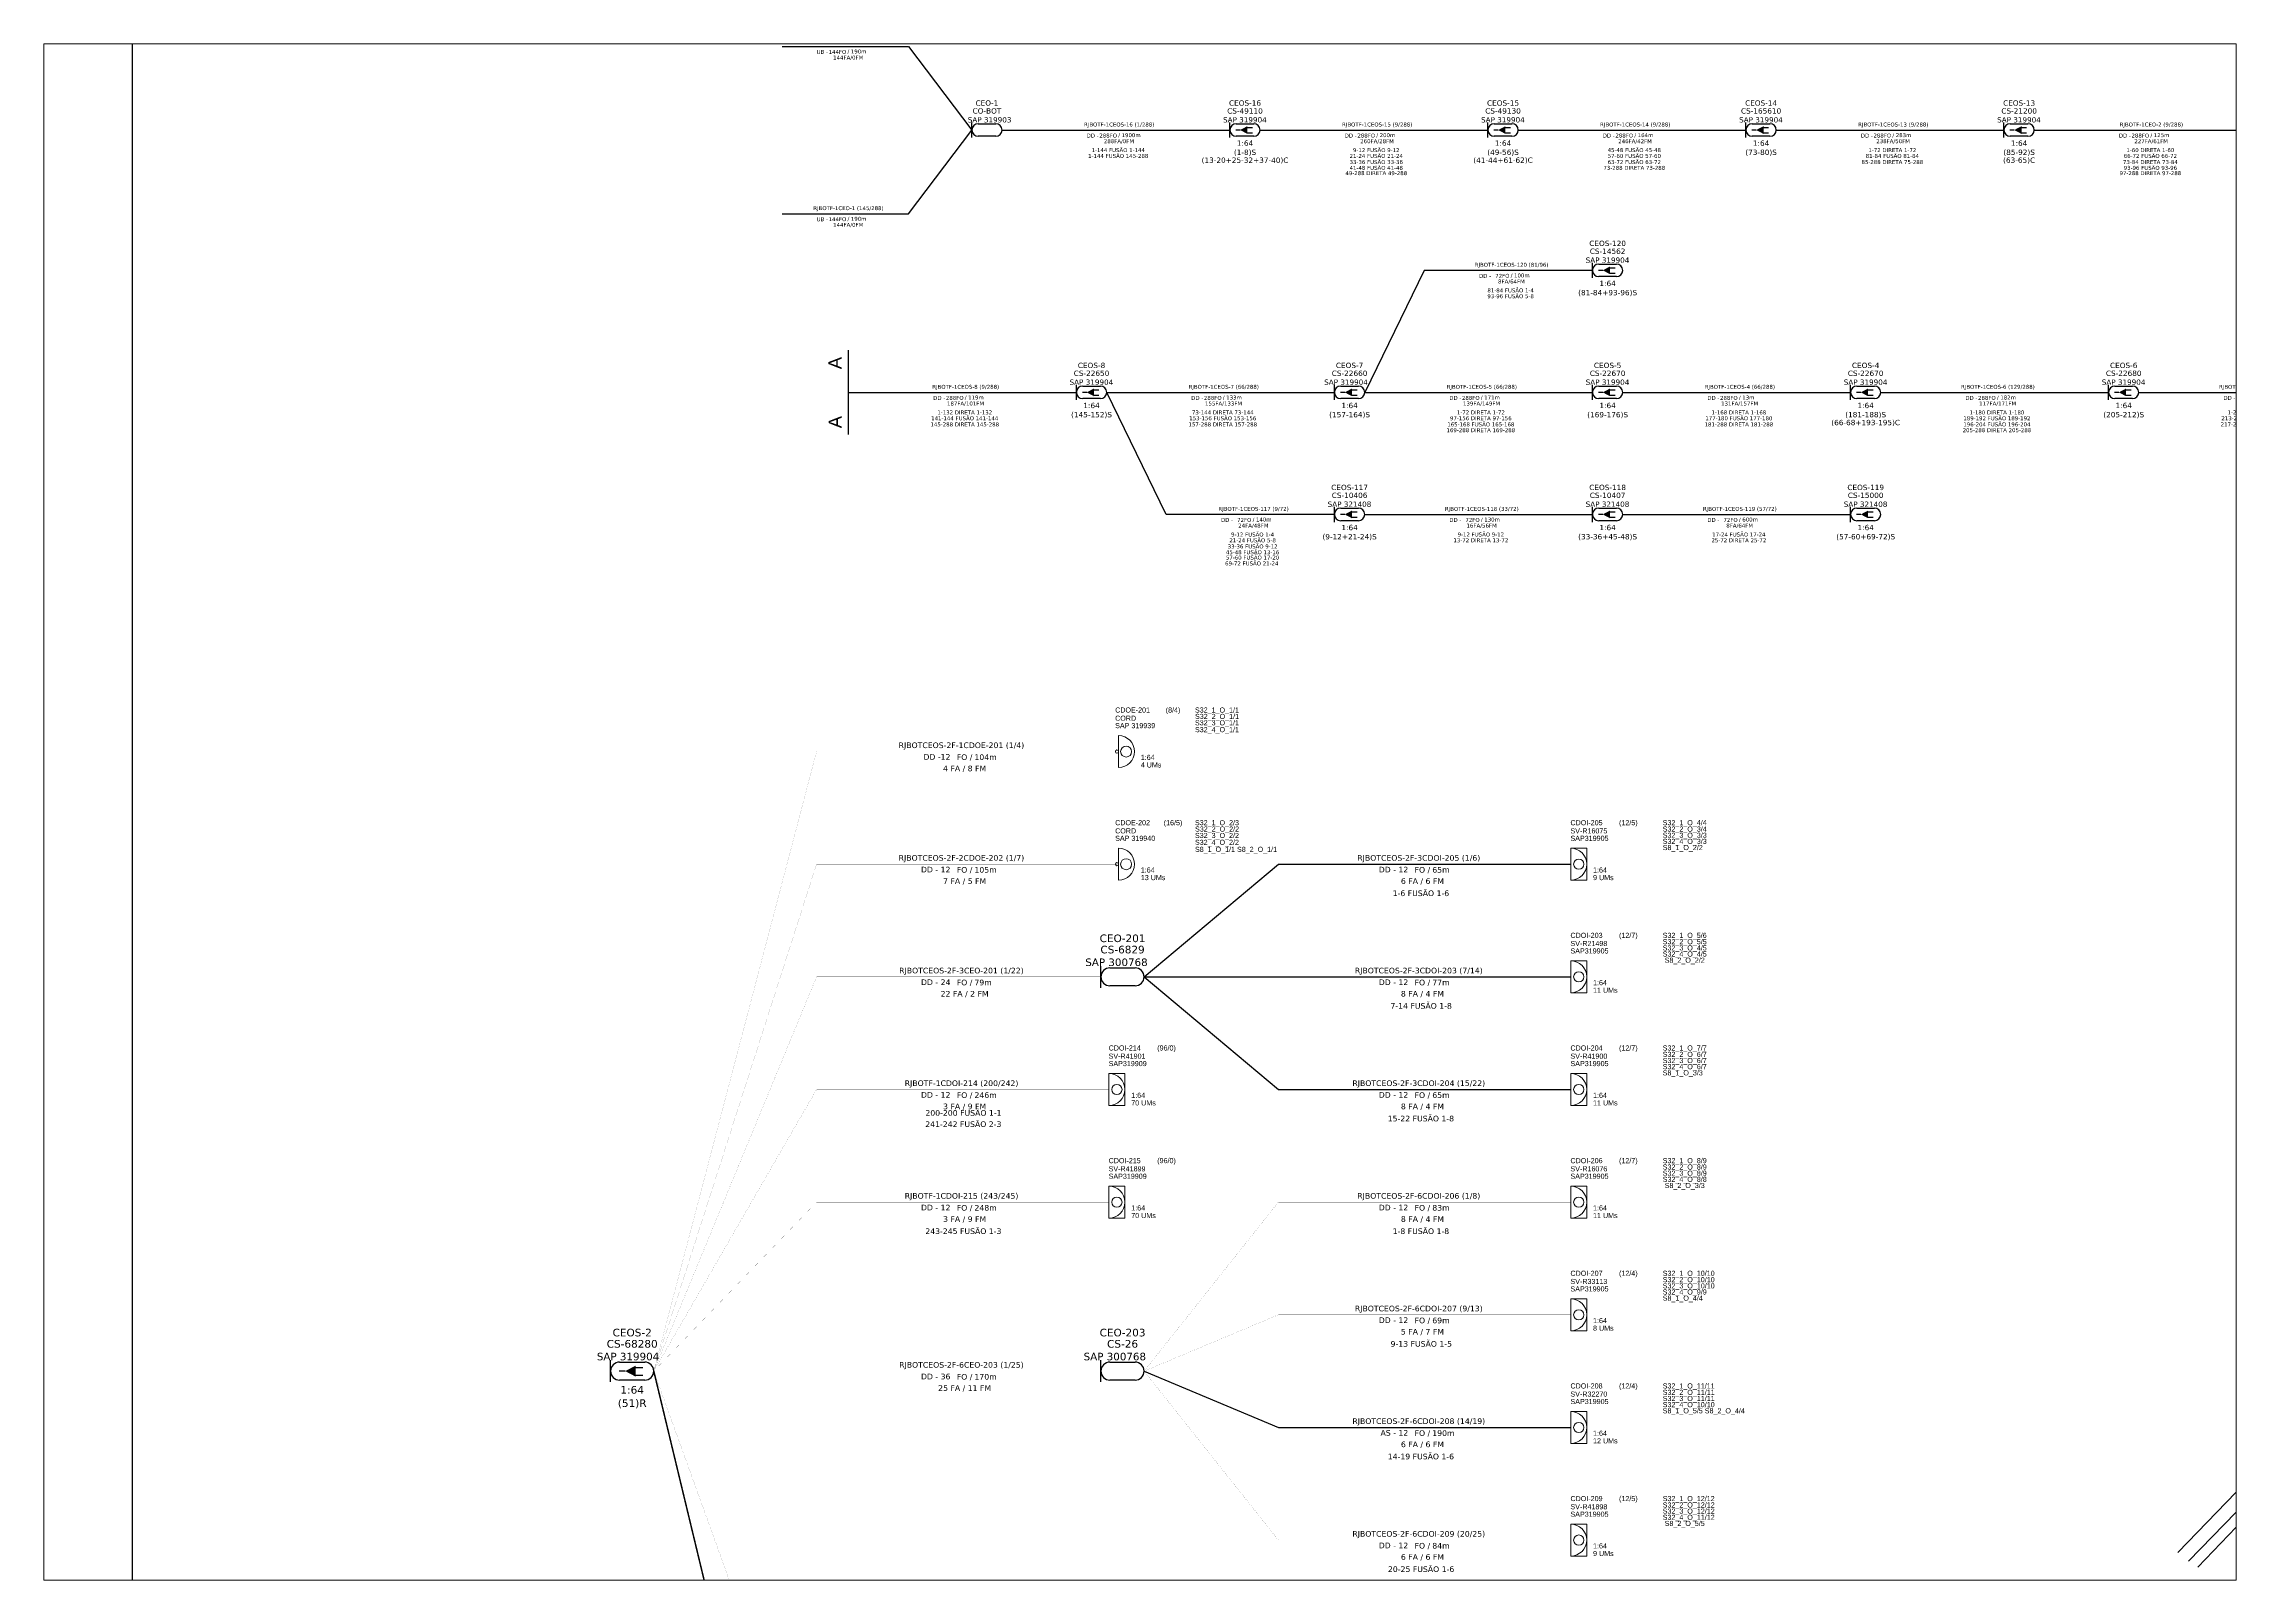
# Paper-space layout 'CDOI-211' of a CAD drawing. Header units: millimetres. Extents: x 1.14 to 10.3, y 0.8 to 7.22.
# The model-space entities are those that its viewports show. They can reach past a viewport. Long polylines and large blocks are cut down to what shows.
import ezdxf
from ezdxf.enums import TextEntityAlignment as Align

# ---------------------------------------------------------------- set-up
doc = ezdxf.new("R2010")
doc.units = ezdxf.units.MM
doc.header["$LTSCALE"] = 0.1
doc.header["$MEASUREMENT"] = 0
for name, color, linetype in [('10.0-Cartográfico', 252, 'Continuous'), ('20.4-CEO', 1, 'Continuous'), ('20.4-CEOS', 1, 'Continuous'), ('20.5-CABO AÉREO', 1, 'Continuous'), ('20.5-CABO EM DUTO', 1, 'Continuous'), ('CD a instalar', 1, 'Continuous')]:
    doc.layers.add(name, color=color, linetype=linetype)
for name, color, linetype, lineweight in [("20.0-LEGENDA DOS CDO'S", 1, 'Continuous', 0), ('20.1-CDO_INTERIOR', 1, 'Continuous', 0), ('20.2-CDO_POSTE', 1, 'Continuous', 5), ('40.1-ETIQUETAS', 1, 'Continuous', 20), ('Texto_Cabos', 1, 'Continuous', 20)]:
    doc.layers.add(name, color=color, linetype=linetype, lineweight=lineweight)
doc.styles.add('ARIAL', font='arial.ttf')
doc.styles.add('siredit', font='verdana.ttf')
doc.styles.get("Standard").update_dxf_attribs({"font": 'arial.ttf'})
doc.linetypes.add('FENCELINE1', pattern='A,0.25,-0.1,[133,ltypeshp.shx,S=0.1,R=0,X=-0.1,Y=0],-0.1,1', length=1.45)

# ---------------------------------------------------------------- blocks, each defined once
blk = doc.blocks.new('Attributo_cabos')
at = {"layer": 'Texto_Cabos', "color": 0, "style": 'siredit'}
blk.add_text('FO /', height=1.5, dxfattribs=at).set_placement((1.49, -1.5), align=Align.MIDDLE_RIGHT)
at = {"layer": 'Texto_Cabos', "color": 0, "style": 'siredit', "flags": 1}
for tag, p in [('ID', (-0.57, 7.5)), ('N_CABOS_R_PRIMARIA', (-0.57, 4.5)), ('S/CORTE_R_PRIMARIA', (-0.57, -10.5)), ('FUSÃO_R_PRIMARIA', (-0.57, -13.5)), ('T_CABOS', (-0.57, -19.5))]:
    blk.add_attdef(tag, text='', height=1.5, dxfattribs=at).set_placement(p, align=Align.MIDDLE_CENTER)
at = {"layer": 'Texto_Cabos', "color": 0, "style": 'siredit'}
for tag, p in [('N_CABOS_001', (-16.32, 0.92)), ('FUSÃO_001', (-1.03, -8.25))]:
    blk.add_attdef(tag, p, '', height=1.5, dxfattribs=at)
blk.add_attdef('FIBRAS', text='', height=1.5, dxfattribs=at).set_placement((-4.34, -1.43), align=Align.MIDDLE_RIGHT)
blk.add_attdef('FA/FM', text='', height=1.5, dxfattribs=at).set_placement((-0.57, -4.5), align=Align.MIDDLE_CENTER)
blk.add_attdef('METROS', text='', height=1.5, dxfattribs=at).set_placement((2.05, -1.5), align=Align.MIDDLE_LEFT)
at = {"layer": 'Texto_Cabos', "color": 0, "style": 'siredit', "flags": 1}
blk.add_attdef('S/CORTE', text='', height=1.5, dxfattribs=at).set_placement((-0.57, -16.5), align=Align.CENTER)
blk = doc.blocks.new('CDO_INTERIOR_TROCA')
at = {"layer": '20.1-CDO_INTERIOR', "color": 0, "lineweight": 18}
blk.add_lwpolyline([(4.25, -4.25), (4.25, 4.25), (0, 4.25), (0, -4.25)], close=True, dxfattribs=at)
blk.add_circle((2.13, 0), 1.36, dxfattribs=at)
blk.add_arc((0, 0), 4.25, 270, 90, dxfattribs=at)
at = {"layer": "20.0-LEGENDA DOS CDO'S", "color": 0, "style": 'ARIAL'}
for tag, p in [('CDO_N', (-0.08, 10.38)), ('SPLITER_1', (24.48, 10.38)), ('SAP_ANTIGO', (-0.08, 6.23)), ('SURVEY', (-0.08, 8.2)), ('/_SAP_NOVO', (12.37, 6.23)), ('SPLITER_2', (24.5, 8.68)), ('SPLITER_3', (24.5, 7.04)), ('SPLITER_4', (24.5, 5.4)), ('SPLITER_5', (24.5, 3.75)), ('1:XX', (5.94, -2.22)), ('UMS', (5.94, -4.24))]:
    blk.add_attdef(tag, p, '', height=1.36, dxfattribs=at)
blk.add_attdef('FIBRAS_UTILIZADAS', text='', height=1.36, dxfattribs=at).set_placement((15.34, 10.38), align=Align.CENTER)
blk = doc.blocks.new('CEO_UN')
at = {"layer": '20.4-CEO', "color": 0}
for p, q in [((-9.11, 2.39), (-2.39, 2.39)), ((-2.39, -2.39), (-9.11, -2.39))]:
    blk.add_line(p, q, dxfattribs=at)
blk.add_lwpolyline([(-11.5, -2.89), (-11.5, 2.89)], dxfattribs=at)
for centre, start, end in [((-9.11, 0), 90, 270), ((-2.39, 0), 270, 90)]:
    blk.add_arc(centre, 2.39, start, end, dxfattribs=at)
at = {"layer": '20.4-CEO', "color": 7, "style": 'siredit'}
for tag, height, p in [('LOCAL?', 2.03, (-5.75, 7.27)), ('NOME?', 2.03, (-5.75, 10.27)), ('TIPO?', 2, (-9.11, 3.89))]:
    blk.add_attdef(tag, text='', height=height, dxfattribs=at).set_placement(p, align=Align.MIDDLE_CENTER)
blk.add_attdef('FIBRAS_RESERVA', text='', height=2.03, dxfattribs=at).set_placement((-5.75, -3.97), align=Align.TOP_CENTER)
blk = doc.blocks.new('PDO_PST')
at = {"color": 0}
blk.add_line((2.5, 0), (-2.5, 0), dxfattribs=at)
for centre, radius in [((0, 1.19), 0.862), ((0, -0.25), 0.25)]:
    blk.add_circle(centre, radius, dxfattribs=at)
blk.add_arc((0, 0), 2.5, 0, 180, dxfattribs=at)
blk = doc.blocks.new('CDOE_POSTE 2')
at = {"layer": '20.2-CDO_POSTE', "color": 0, "linetype": 'Continuous', "xscale": 1.700328304346723, "yscale": 1.700328304346723, "zscale": 1.700328304346723, "rotation": 269.882008258618}
blk.add_blockref('PDO_PST', (0.43, 0), dxfattribs=at)
at = {"layer": "20.0-LEGENDA DOS CDO'S", "color": 0, "style": 'ARIAL'}
for tag, p in [('CDO_N', (-0.47, 10.38)), ('SPLITER_1', (20.79, 10.38)), ('SAP', (-0.47, 6.23)), ('CORDOALHA', (-0.47, 8.2)), ('SPLITER_2', (20.8, 8.68)), ('1:XX', (6.36, -2.22)), ('UMS', (6.36, -4.24))]:
    blk.add_attdef(tag, p, '', height=1.36, dxfattribs=at)
blk.add_attdef('FIBRAS_UTILIZADAS', text='', height=1.36, dxfattribs=at).set_placement((14.95, 10.38), align=Align.CENTER)
blk = doc.blocks.new('CEOS_UN_SC')
at = {"layer": '20.4-CEOS', "color": 0}
for p, q in [((-9.11, 2.39), (-2.39, 2.39)), ((-2.39, -2.39), (-9.11, -2.39))]:
    blk.add_line(p, q, dxfattribs=at)
for points in [[(-11.5, -2.89), (-11.5, 2.89)], [(-7.6, 0), (-9.22, 0)], [(-4.96, 0.95), (-2.92, 0.95)], [(-4.96, -1.04), (-2.92, -1.04)]]:
    blk.add_lwpolyline(points, dxfattribs=at)
blk.add_lwpolyline([(-7.6, 0, 0, 2.95, 0), (-4.83, 0, 2.95, 2.95, 0)], format="xyseb", dxfattribs=at)
for centre, start, end in [((-9.11, 0), 90, 270), ((-2.39, 0), 270, 90)]:
    blk.add_arc(centre, 2.39, start, end, dxfattribs=at)
at = {"layer": '20.4-CEOS', "color": 7, "style": 'siredit'}
for tag, height, p in [('LOCAL?', 2.03, (-5.75, 7.27)), ('NOME?', 2.03, (-5.75, 10.27)), ('TIPO?', 2, (-8.17, 3.89))]:
    blk.add_attdef(tag, text='', height=height, dxfattribs=at).set_placement(p, align=Align.MIDDLE_CENTER)
for tag, p in [('RACIO_SPLITAGEM', (-5.75, -3.97)), ('FIBRAS_RESERVA', (-5.75, -7.51))]:
    blk.add_attdef(tag, text='', height=2.03, dxfattribs=at).set_placement(p, align=Align.TOP_CENTER)
blk = doc.blocks.new('ETIQUETA_RS5F')
at = {"layer": '40.1-ETIQUETAS', "color": 0, "style": 'siredit'}
blk.add_text('/', height=1.5, dxfattribs=at).set_placement((1.55, -1.95), align=Align.MIDDLE_RIGHT)
for tag, p in [('ETIQUETA_R_SECUNDARIA', (1.18, 2.1)), ('ETIQUETA_R_PRIMARIA', (1.18, 4.1)), ('F_ATIVAS/F_MORTAS', (1.11, -4.24))]:
    blk.add_attdef(tag, text='', height=1.5, dxfattribs=at).set_placement(p, align=Align.MIDDLE_CENTER)
for tag, p in [('TIPO_CABO', (-6.62, -2.12)), ('CAP_CABO', (0.37, -2.09))]:
    blk.add_attdef(tag, text='', height=1.5, dxfattribs=at).set_placement(p, align=Align.MIDDLE_RIGHT)
for tag, p in [('FUSÃO_1', (0.82, -8.39)), ('FUSÃO_2', (0.82, -10.6)), ('FUSÃO_3', (0.82, -12.93)), ('FUSÃO_4', (0.82, -15.14)), ('FUSÃO_5', (0.82, -17.16))]:
    blk.add_attdef(tag, text='', height=1.5, dxfattribs=at).set_placement(p, align=Align.CENTER)
blk.add_attdef('METROS', text='', height=1.5, dxfattribs=at).set_placement((2.11, -1.95), align=Align.MIDDLE_LEFT)
blk = doc.blocks.new('CEOS_UN')
at = {"layer": '20.4-CEOS', "color": 0}
for p, q in [((-9.11, 2.39), (-2.39, 2.39)), ((-2.39, -2.39), (-9.11, -2.39))]:
    blk.add_line(p, q, dxfattribs=at)
for points in [[(-11.5, -2.89), (-11.5, 2.89)], [(-4.96, 0.95), (-2.92, 0.95)], [(-7.6, 0), (-9.22, 0)], [(-4.96, -1.04), (-2.92, -1.04)]]:
    blk.add_lwpolyline(points, dxfattribs=at)
blk.add_lwpolyline([(-7.6, 0, 0, 2.95, 0), (-4.83, 0, 2.95, 2.95, 0)], format="xyseb", dxfattribs=at)
for centre, start, end in [((-9.11, 0), 90, 270), ((-2.39, 0), 270, 90)]:
    blk.add_arc(centre, 2.39, start, end, dxfattribs=at)
at = {"layer": '20.4-CEOS', "color": 7, "style": 'siredit'}
for tag, height, p in [('NOME?', 2.03, (-5.75, 10.27)), ('TIPO?', 2, (-8.98, 3.89)), ('LOCAL?', 2.03, (-5.75, 7.27))]:
    blk.add_attdef(tag, text='', height=height, dxfattribs=at).set_placement(p, align=Align.MIDDLE_CENTER)
for tag, p in [('RACIO_SPLITAGEM', (-5.75, -3.97)), ('FIBRAS_SPLITTER', (-5.75, -7.46)), ('RESERVA_FINAIS', (-5.75, -13.29)), ('FIBRAS_TOP_C', (-5.75, -10.46))]:
    blk.add_attdef(tag, text='', height=2.03, dxfattribs=at).set_placement(p, align=Align.TOP_CENTER)

msp = doc.modelspace()

# ---------------------------------------------------------------- linework, layer by layer
msp.add_lwpolyline([(2478.56, 59.39), (3317.13, 59.39), (3317.13, 653.39), (2478.56, 653.39), (2478.56, 59.39)])
at = {"color": 0}
msp.add_lwpolyline([(2650.26, 498.35), (2650.26, 518.61)], dxfattribs=at)
at = {"layer": '10.0-Cartográfico', "color": 0}
for points in [[(3133.41, 396.66), (3069.09, 330.66), (2987.09, 249.19), (2968.86, 230.41)], [(2971.47, 228.32), (2989.63, 247.03), (3071.63, 328.5), (3137.81, 396.41)], [(3138.6, 395.03), (3128.68, 384.89), (3086.83, 340.19), (3042.9, 297.56), (2998.37, 252.63), (2973.67, 226.91)], [(2994.6, 234.08), (2980.22, 219.45)]]:
    msp.add_lwpolyline(points, dxfattribs=at)
at = {"layer": '20.5-CABO AÉREO', "color": 0, "linetype": 'FENCELINE1', "ltscale": 50}
for p, q in [((2721.1, 273.89), (2753.28, 260.39)), ((2753.28, 260.39), (2823.36, 260.39))]:
    msp.add_line(p, q, dxfattribs=at)
at = {"layer": '20.5-CABO EM DUTO', "color": 0, "linetype": 'ByBlock'}
for p, q in [((2721.1, 368.39), (2753.28, 395.39)), ((2753.28, 395.39), (2823.36, 395.39)), ((2721.1, 368.39), (2753.28, 341.39)), ((2753.28, 341.39), (2823.36, 341.39))]:
    msp.add_line(p, q, dxfattribs=at)
at = {"layer": '20.5-CABO EM DUTO', "color": 0}
for points in [[(2634.31, 591.41), (2664.6, 591.41), (2679.8, 571.36)], [(2634.31, 551.31), (2664.6, 551.31), (2679.8, 571.36)]]:
    msp.add_lwpolyline(points, dxfattribs=at)
at = {"layer": '20.5-CABO EM DUTO', "color": 0, "linetype": 'ByBlock'}
for points in [[(2687.05, 571.36), (2741.66, 571.36)], [(2748.9, 571.36), (2803.51, 571.36)], [(2810.76, 571.36), (2865.36, 571.36)], [(2872.61, 571.36), (2927.22, 571.36)], [(2934.46, 571.36), (2989.07, 571.36)], [(2828.58, 537.73), (2788.25, 537.73), (2788.25, 537.73), (2773.97, 508.48)], [(2650.26, 508.48), (2704.87, 508.48)], [(2712.12, 508.48), (2766.72, 508.48)], [(2766.73, 479.23), (2726.4, 479.23), (2726.4, 479.23), (2712.12, 508.48)], [(2773.97, 508.48), (2828.58, 508.48)], [(2835.82, 508.48), (2890.43, 508.48)], [(2897.68, 508.48), (2952.29, 508.48)], [(2959.53, 508.48), (3014.14, 508.48)], [(2773.97, 479.23), (2828.58, 479.23)], [(2835.82, 479.23), (2890.43, 479.23)]]:
    msp.add_lwpolyline(points, dxfattribs=at)
at = {"layer": 'CD a instalar', "color": 0, "linetype": 'ByBlock'}
for p, q in [((2721.1, 368.39), (2753.28, 368.39)), ((2753.28, 368.39), (2823.36, 368.39))]:
    msp.add_line(p, q, dxfattribs=at)
at = {"layer": 'CD a instalar', "color": 0, "linetype": 'ByBlock', "const_width": 0.018}
for points in [[(2603.56, 273.89), (2642.58, 422.39), (2714.58, 422.39)], [(2603.56, 273.89), (2642.58, 395.39), (2714.58, 395.39)], [(2603.56, 273.89), (2642.58, 368.39), (2710.75, 368.39)], [(2603.56, 273.89), (2642.58, 341.39), (2712.66, 341.39)], [(2603.56, 273.89), (2642.58, 314.39), (2712.66, 314.39)], [(2721.1, 273.89), (2753.28, 314.39), (2823.36, 314.39)], [(2721.1, 273.89), (2753.28, 287.39), (2823.36, 287.39)], [(2603.56, 273.89), (2642.58, 273.89), (2710.75, 273.89)], [(2721.1, 273.89), (2753.28, 233.39), (2823.36, 233.39)]]:
    msp.add_lwpolyline(points, dxfattribs=at)
at = {"layer": 'CD a instalar', "color": 0, "linetype": 'Continuous', "const_width": 0.36}
msp.add_lwpolyline([(2603.56, 273.89), (2642.58, 111.89), (2710.75, 111.89)], dxfattribs=at)
at = {"layer": 'CD a instalar', "color": 5, "linetype": 'ByBlock', "const_width": 0.018}
msp.add_lwpolyline([(2603.56, 273.89), (2642.58, 165.89), (2710.75, 165.89)], dxfattribs=at)

# ---------------------------------------------------------------- block references
at = {"color": 0}
ref = msp.add_blockref('CDO_INTERIOR_TROCA', (2823.36, 395.39), dxfattribs=dict(at, xscale=0.8999999999999772, yscale=0.8999999999999985, zscale=0.9))
ref.add_attrib('CDO_N', 'CDOI-205', (2823.29, 404.73), dxfattribs={"layer": "20.0-LEGENDA DOS CDO'S", "color": 0, "height": 1.224, "style": 'ARIAL'})
ref.add_attrib('FIBRAS_UTILIZADAS', '(12/5)', dxfattribs={"layer": "20.0-LEGENDA DOS CDO'S", "color": 0, "height": 1.224, "style": 'ARIAL'}).set_placement((2837.17, 404.73), align=Align.CENTER)
ref.add_attrib('SURVEY', 'SV-R16075', (2823.29, 402.77), dxfattribs={"layer": "20.0-LEGENDA DOS CDO'S", "color": 0, "height": 1.224, "style": 'ARIAL'})
ref.add_attrib('SAP_ANTIGO', 'SAP319905', (2823.29, 400.99), dxfattribs={"layer": "20.0-LEGENDA DOS CDO'S", "color": 0, "height": 1.224, "style": 'ARIAL'})
ref.add_attrib('1:XX', '1:64', (2828.71, 393.39), dxfattribs={"layer": "20.0-LEGENDA DOS CDO'S", "color": 0, "height": 1.224, "style": 'ARIAL'})
ref.add_attrib('UMS', '9 UMs', (2828.71, 391.57), dxfattribs={"layer": "20.0-LEGENDA DOS CDO'S", "color": 0, "height": 1.224, "style": 'ARIAL'})
ref.add_attrib('SPLITER_1', 'S32_1_O_4/4', (2845.4, 404.73), dxfattribs={"layer": "20.0-LEGENDA DOS CDO'S", "color": 0, "height": 1.2242, "style": 'ARIAL'})
ref.add_attrib('SPLITER_2', 'S32_2_O_3/4', (2845.41, 403.2), dxfattribs={"layer": "20.0-LEGENDA DOS CDO'S", "color": 0, "height": 1.2242, "style": 'ARIAL'})
ref.add_attrib('SPLITER_3', 'S32_3_O_3/3', (2845.41, 401.72), dxfattribs={"layer": "20.0-LEGENDA DOS CDO'S", "color": 0, "height": 1.2242, "style": 'ARIAL'})
ref.add_attrib('SPLITER_4', 'S32_4_O_3/3', (2845.41, 400.25), dxfattribs={"layer": "20.0-LEGENDA DOS CDO'S", "color": 0, "height": 1.2242, "style": 'ARIAL'})
ref.add_attrib('SPLITER_5', 'S8_1_O_2/2   ', (2845.41, 398.77), dxfattribs={"layer": "20.0-LEGENDA DOS CDO'S", "color": 0, "height": 1.2242, "style": 'ARIAL'})
ref = msp.add_blockref('CDO_INTERIOR_TROCA', (2823.36, 368.39), dxfattribs=dict(at, xscale=0.8999999999999772, yscale=0.8999999999999985, zscale=0.9))
ref.add_attrib('CDO_N', 'CDOI-203', (2823.29, 377.73), dxfattribs={"layer": "20.0-LEGENDA DOS CDO'S", "color": 0, "height": 1.224, "style": 'ARIAL'})
ref.add_attrib('FIBRAS_UTILIZADAS', '(12/7)', dxfattribs={"layer": "20.0-LEGENDA DOS CDO'S", "color": 0, "height": 1.224, "style": 'ARIAL'}).set_placement((2837.17, 377.73), align=Align.CENTER)
ref.add_attrib('SURVEY', 'SV-R21498', (2823.29, 375.77), dxfattribs={"layer": "20.0-LEGENDA DOS CDO'S", "color": 0, "height": 1.224, "style": 'ARIAL'})
ref.add_attrib('SAP_ANTIGO', 'SAP319905', (2823.29, 373.99), dxfattribs={"layer": "20.0-LEGENDA DOS CDO'S", "color": 0, "height": 1.224, "style": 'ARIAL'})
ref.add_attrib('1:XX', '1:64', (2828.71, 366.39), dxfattribs={"layer": "20.0-LEGENDA DOS CDO'S", "color": 0, "height": 1.224, "style": 'ARIAL'})
ref.add_attrib('UMS', '11 UMs', (2828.71, 364.57), dxfattribs={"layer": "20.0-LEGENDA DOS CDO'S", "color": 0, "height": 1.224, "style": 'ARIAL'})
ref.add_attrib('SPLITER_1', 'S32_1_O_5/6', (2845.4, 377.73), dxfattribs={"layer": "20.0-LEGENDA DOS CDO'S", "color": 0, "height": 1.2242, "style": 'ARIAL'})
ref.add_attrib('SPLITER_2', 'S32_2_O_5/5', (2845.41, 376.2), dxfattribs={"layer": "20.0-LEGENDA DOS CDO'S", "color": 0, "height": 1.2242, "style": 'ARIAL'})
ref.add_attrib('SPLITER_3', 'S32_3_O_4/5', (2845.41, 374.72), dxfattribs={"layer": "20.0-LEGENDA DOS CDO'S", "color": 0, "height": 1.2242, "style": 'ARIAL'})
ref.add_attrib('SPLITER_4', 'S32_4_O_4/5', (2845.41, 373.25), dxfattribs={"layer": "20.0-LEGENDA DOS CDO'S", "color": 0, "height": 1.2242, "style": 'ARIAL'})
ref.add_attrib('SPLITER_5', ' S8_2_O_2/2  ', (2845.41, 371.77), dxfattribs={"layer": "20.0-LEGENDA DOS CDO'S", "color": 0, "height": 1.2242, "style": 'ARIAL'})
ref = msp.add_blockref('CDO_INTERIOR_TROCA', (2712.66, 341.39), dxfattribs=dict(at, xscale=0.8999999999999772, yscale=0.8999999999999985, zscale=0.9))
ref.add_attrib('CDO_N', 'CDOI-214', (2712.59, 350.73), dxfattribs={"layer": "20.0-LEGENDA DOS CDO'S", "color": 0, "height": 1.224, "style": 'ARIAL'})
ref.add_attrib('FIBRAS_UTILIZADAS', '(96/0)', dxfattribs={"layer": "20.0-LEGENDA DOS CDO'S", "color": 0, "height": 1.224, "style": 'ARIAL'}).set_placement((2726.47, 350.73), align=Align.CENTER)
ref.add_attrib('SURVEY', 'SV-R41901', (2712.59, 348.77), dxfattribs={"layer": "20.0-LEGENDA DOS CDO'S", "color": 0, "height": 1.224, "style": 'ARIAL'})
ref.add_attrib('SAP_ANTIGO', 'SAP319909', (2712.59, 346.99), dxfattribs={"layer": "20.0-LEGENDA DOS CDO'S", "color": 0, "height": 1.224, "style": 'ARIAL'})
ref.add_attrib('1:XX', '1:64', (2718.01, 339.39), dxfattribs={"layer": "20.0-LEGENDA DOS CDO'S", "color": 0, "height": 1.224, "style": 'ARIAL'})
ref.add_attrib('UMS', '70 UMs', (2718.01, 337.57), dxfattribs={"layer": "20.0-LEGENDA DOS CDO'S", "color": 0, "height": 1.224, "style": 'ARIAL'})
ref = msp.add_blockref('CDO_INTERIOR_TROCA', (2823.36, 341.39), dxfattribs=dict(at, xscale=0.8999999999999772, yscale=0.8999999999999985, zscale=0.9))
ref.add_attrib('CDO_N', 'CDOI-204', (2823.29, 350.73), dxfattribs={"layer": "20.0-LEGENDA DOS CDO'S", "color": 0, "height": 1.224, "style": 'ARIAL'})
ref.add_attrib('FIBRAS_UTILIZADAS', '(12/7)', dxfattribs={"layer": "20.0-LEGENDA DOS CDO'S", "color": 0, "height": 1.224, "style": 'ARIAL'}).set_placement((2837.17, 350.73), align=Align.CENTER)
ref.add_attrib('SURVEY', 'SV-R41900', (2823.29, 348.77), dxfattribs={"layer": "20.0-LEGENDA DOS CDO'S", "color": 0, "height": 1.224, "style": 'ARIAL'})
ref.add_attrib('SAP_ANTIGO', 'SAP319905', (2823.29, 346.99), dxfattribs={"layer": "20.0-LEGENDA DOS CDO'S", "color": 0, "height": 1.224, "style": 'ARIAL'})
ref.add_attrib('1:XX', '1:64', (2828.71, 339.39), dxfattribs={"layer": "20.0-LEGENDA DOS CDO'S", "color": 0, "height": 1.224, "style": 'ARIAL'})
ref.add_attrib('UMS', '11 UMs', (2828.71, 337.57), dxfattribs={"layer": "20.0-LEGENDA DOS CDO'S", "color": 0, "height": 1.224, "style": 'ARIAL'})
ref.add_attrib('SPLITER_1', 'S32_1_O_7/7', (2845.4, 350.73), dxfattribs={"layer": "20.0-LEGENDA DOS CDO'S", "color": 0, "height": 1.2242, "style": 'ARIAL'})
ref.add_attrib('SPLITER_2', 'S32_2_O_6/7', (2845.41, 349.2), dxfattribs={"layer": "20.0-LEGENDA DOS CDO'S", "color": 0, "height": 1.2242, "style": 'ARIAL'})
ref.add_attrib('SPLITER_3', 'S32_3_O_6/7', (2845.41, 347.72), dxfattribs={"layer": "20.0-LEGENDA DOS CDO'S", "color": 0, "height": 1.2242, "style": 'ARIAL'})
ref.add_attrib('SPLITER_4', 'S32_4_O_6/7', (2845.41, 346.25), dxfattribs={"layer": "20.0-LEGENDA DOS CDO'S", "color": 0, "height": 1.2242, "style": 'ARIAL'})
ref.add_attrib('SPLITER_5', 'S8_1_O_3/3   ', (2845.41, 344.77), dxfattribs={"layer": "20.0-LEGENDA DOS CDO'S", "color": 0, "height": 1.2242, "style": 'ARIAL'})
ref = msp.add_blockref('CDO_INTERIOR_TROCA', (2712.66, 314.39), dxfattribs=dict(at, xscale=0.8999999999999772, yscale=0.8999999999999985, zscale=0.9))
ref.add_attrib('CDO_N', 'CDOI-215', (2712.59, 323.73), dxfattribs={"layer": "20.0-LEGENDA DOS CDO'S", "color": 0, "height": 1.224, "style": 'ARIAL'})
ref.add_attrib('FIBRAS_UTILIZADAS', '(96/0)', dxfattribs={"layer": "20.0-LEGENDA DOS CDO'S", "color": 0, "height": 1.224, "style": 'ARIAL'}).set_placement((2726.47, 323.73), align=Align.CENTER)
ref.add_attrib('SURVEY', 'SV-R41899', (2712.59, 321.77), dxfattribs={"layer": "20.0-LEGENDA DOS CDO'S", "color": 0, "height": 1.224, "style": 'ARIAL'})
ref.add_attrib('SAP_ANTIGO', 'SAP319909', (2712.59, 319.99), dxfattribs={"layer": "20.0-LEGENDA DOS CDO'S", "color": 0, "height": 1.224, "style": 'ARIAL'})
ref.add_attrib('1:XX', '1:64', (2718.01, 312.39), dxfattribs={"layer": "20.0-LEGENDA DOS CDO'S", "color": 0, "height": 1.224, "style": 'ARIAL'})
ref.add_attrib('UMS', '70 UMs', (2718.01, 310.57), dxfattribs={"layer": "20.0-LEGENDA DOS CDO'S", "color": 0, "height": 1.224, "style": 'ARIAL'})
ref = msp.add_blockref('CDO_INTERIOR_TROCA', (2823.36, 314.39), dxfattribs=dict(at, xscale=0.8999999999999772, yscale=0.8999999999999985, zscale=0.9))
ref.add_attrib('CDO_N', 'CDOI-206', (2823.29, 323.73), dxfattribs={"layer": "20.0-LEGENDA DOS CDO'S", "color": 0, "height": 1.224, "style": 'ARIAL'})
ref.add_attrib('FIBRAS_UTILIZADAS', '(12/7)', dxfattribs={"layer": "20.0-LEGENDA DOS CDO'S", "color": 0, "height": 1.224, "style": 'ARIAL'}).set_placement((2837.17, 323.73), align=Align.CENTER)
ref.add_attrib('SURVEY', 'SV-R16076', (2823.29, 321.77), dxfattribs={"layer": "20.0-LEGENDA DOS CDO'S", "color": 0, "height": 1.224, "style": 'ARIAL'})
ref.add_attrib('SAP_ANTIGO', 'SAP319905', (2823.29, 319.99), dxfattribs={"layer": "20.0-LEGENDA DOS CDO'S", "color": 0, "height": 1.224, "style": 'ARIAL'})
ref.add_attrib('1:XX', '1:64', (2828.71, 312.39), dxfattribs={"layer": "20.0-LEGENDA DOS CDO'S", "color": 0, "height": 1.224, "style": 'ARIAL'})
ref.add_attrib('UMS', '11 UMs', (2828.71, 310.57), dxfattribs={"layer": "20.0-LEGENDA DOS CDO'S", "color": 0, "height": 1.224, "style": 'ARIAL'})
ref.add_attrib('SPLITER_1', 'S32_1_O_8/9', (2845.4, 323.73), dxfattribs={"layer": "20.0-LEGENDA DOS CDO'S", "color": 0, "height": 1.2242, "style": 'ARIAL'})
ref.add_attrib('SPLITER_2', 'S32_2_O_8/9', (2845.41, 322.2), dxfattribs={"layer": "20.0-LEGENDA DOS CDO'S", "color": 0, "height": 1.2242, "style": 'ARIAL'})
ref.add_attrib('SPLITER_3', 'S32_3_O_8/9', (2845.41, 320.72), dxfattribs={"layer": "20.0-LEGENDA DOS CDO'S", "color": 0, "height": 1.2242, "style": 'ARIAL'})
ref.add_attrib('SPLITER_4', 'S32_4_O_8/8', (2845.41, 319.25), dxfattribs={"layer": "20.0-LEGENDA DOS CDO'S", "color": 0, "height": 1.2242, "style": 'ARIAL'})
ref.add_attrib('SPLITER_5', ' S8_2_O_3/3  ', (2845.41, 317.77), dxfattribs={"layer": "20.0-LEGENDA DOS CDO'S", "color": 0, "height": 1.2242, "style": 'ARIAL'})
ref = msp.add_blockref('CDO_INTERIOR_TROCA', (2823.36, 287.39), dxfattribs=dict(at, xscale=0.8999999999999772, yscale=0.8999999999999985, zscale=0.9))
ref.add_attrib('CDO_N', 'CDOI-207', (2823.29, 296.73), dxfattribs={"layer": "20.0-LEGENDA DOS CDO'S", "color": 0, "height": 1.224, "style": 'ARIAL'})
ref.add_attrib('FIBRAS_UTILIZADAS', '(12/4)', dxfattribs={"layer": "20.0-LEGENDA DOS CDO'S", "color": 0, "height": 1.224, "style": 'ARIAL'}).set_placement((2837.17, 296.73), align=Align.CENTER)
ref.add_attrib('SURVEY', 'SV-R33113', (2823.29, 294.77), dxfattribs={"layer": "20.0-LEGENDA DOS CDO'S", "color": 0, "height": 1.224, "style": 'ARIAL'})
ref.add_attrib('SAP_ANTIGO', 'SAP319905', (2823.29, 292.99), dxfattribs={"layer": "20.0-LEGENDA DOS CDO'S", "color": 0, "height": 1.224, "style": 'ARIAL'})
ref.add_attrib('1:XX', '1:64', (2828.71, 285.39), dxfattribs={"layer": "20.0-LEGENDA DOS CDO'S", "color": 0, "height": 1.224, "style": 'ARIAL'})
ref.add_attrib('UMS', '8 UMs', (2828.71, 283.57), dxfattribs={"layer": "20.0-LEGENDA DOS CDO'S", "color": 0, "height": 1.224, "style": 'ARIAL'})
ref.add_attrib('SPLITER_1', 'S32_1_O_10/10', (2845.4, 296.73), dxfattribs={"layer": "20.0-LEGENDA DOS CDO'S", "color": 0, "height": 1.2242, "style": 'ARIAL'})
ref.add_attrib('SPLITER_2', 'S32_2_O_10/10', (2845.41, 295.2), dxfattribs={"layer": "20.0-LEGENDA DOS CDO'S", "color": 0, "height": 1.2242, "style": 'ARIAL'})
ref.add_attrib('SPLITER_3', 'S32_3_O_10/10', (2845.41, 293.72), dxfattribs={"layer": "20.0-LEGENDA DOS CDO'S", "color": 0, "height": 1.2242, "style": 'ARIAL'})
ref.add_attrib('SPLITER_4', 'S32_4_O_9/9', (2845.41, 292.25), dxfattribs={"layer": "20.0-LEGENDA DOS CDO'S", "color": 0, "height": 1.2242, "style": 'ARIAL'})
ref.add_attrib('SPLITER_5', 'S8_1_O_4/4   ', (2845.41, 290.77), dxfattribs={"layer": "20.0-LEGENDA DOS CDO'S", "color": 0, "height": 1.2242, "style": 'ARIAL'})
ref = msp.add_blockref('CDO_INTERIOR_TROCA', (2823.36, 260.39), dxfattribs=dict(at, xscale=0.8999999999999772, yscale=0.8999999999999985, zscale=0.9))
ref.add_attrib('CDO_N', 'CDOI-208', (2823.29, 269.73), dxfattribs={"layer": "20.0-LEGENDA DOS CDO'S", "color": 0, "height": 1.224, "style": 'ARIAL'})
ref.add_attrib('FIBRAS_UTILIZADAS', '(12/4)', dxfattribs={"layer": "20.0-LEGENDA DOS CDO'S", "color": 0, "height": 1.224, "style": 'ARIAL'}).set_placement((2837.17, 269.73), align=Align.CENTER)
ref.add_attrib('SURVEY', 'SV-R32270', (2823.29, 267.77), dxfattribs={"layer": "20.0-LEGENDA DOS CDO'S", "color": 0, "height": 1.224, "style": 'ARIAL'})
ref.add_attrib('SAP_ANTIGO', 'SAP319905', (2823.29, 265.99), dxfattribs={"layer": "20.0-LEGENDA DOS CDO'S", "color": 0, "height": 1.224, "style": 'ARIAL'})
ref.add_attrib('1:XX', '1:64', (2828.71, 258.39), dxfattribs={"layer": "20.0-LEGENDA DOS CDO'S", "color": 0, "height": 1.224, "style": 'ARIAL'})
ref.add_attrib('UMS', '12 UMs', (2828.71, 256.57), dxfattribs={"layer": "20.0-LEGENDA DOS CDO'S", "color": 0, "height": 1.224, "style": 'ARIAL'})
ref.add_attrib('SPLITER_1', 'S32_1_O_11/11', (2845.4, 269.73), dxfattribs={"layer": "20.0-LEGENDA DOS CDO'S", "color": 0, "height": 1.2242, "style": 'ARIAL'})
ref.add_attrib('SPLITER_2', 'S32_2_O_11/11', (2845.41, 268.2), dxfattribs={"layer": "20.0-LEGENDA DOS CDO'S", "color": 0, "height": 1.2242, "style": 'ARIAL'})
ref.add_attrib('SPLITER_3', 'S32_3_O_11/11', (2845.41, 266.72), dxfattribs={"layer": "20.0-LEGENDA DOS CDO'S", "color": 0, "height": 1.2242, "style": 'ARIAL'})
ref.add_attrib('SPLITER_4', 'S32_4_O_10/10', (2845.41, 265.25), dxfattribs={"layer": "20.0-LEGENDA DOS CDO'S", "color": 0, "height": 1.2242, "style": 'ARIAL'})
ref.add_attrib('SPLITER_5', 'S8_1_O_5/5 S8_2_O_4/4  ', (2845.41, 263.77), dxfattribs={"layer": "20.0-LEGENDA DOS CDO'S", "color": 0, "height": 1.2242, "style": 'ARIAL'})
ref = msp.add_blockref('CDO_INTERIOR_TROCA', (2823.36, 233.39), dxfattribs=dict(at, xscale=0.8999999999999772, yscale=0.8999999999999985, zscale=0.9))
ref.add_attrib('CDO_N', 'CDOI-209', (2823.29, 242.73), dxfattribs={"layer": "20.0-LEGENDA DOS CDO'S", "color": 0, "height": 1.224, "style": 'ARIAL'})
ref.add_attrib('FIBRAS_UTILIZADAS', '(12/5)', dxfattribs={"layer": "20.0-LEGENDA DOS CDO'S", "color": 0, "height": 1.224, "style": 'ARIAL'}).set_placement((2837.17, 242.73), align=Align.CENTER)
ref.add_attrib('SURVEY', 'SV-R41898', (2823.29, 240.77), dxfattribs={"layer": "20.0-LEGENDA DOS CDO'S", "color": 0, "height": 1.224, "style": 'ARIAL'})
ref.add_attrib('SAP_ANTIGO', 'SAP319905', (2823.29, 238.99), dxfattribs={"layer": "20.0-LEGENDA DOS CDO'S", "color": 0, "height": 1.224, "style": 'ARIAL'})
ref.add_attrib('1:XX', '1:64', (2828.71, 231.39), dxfattribs={"layer": "20.0-LEGENDA DOS CDO'S", "color": 0, "height": 1.224, "style": 'ARIAL'})
ref.add_attrib('UMS', '9 UMs', (2828.71, 229.57), dxfattribs={"layer": "20.0-LEGENDA DOS CDO'S", "color": 0, "height": 1.224, "style": 'ARIAL'})
ref.add_attrib('SPLITER_1', 'S32_1_O_12/12', (2845.4, 242.73), dxfattribs={"layer": "20.0-LEGENDA DOS CDO'S", "color": 0, "height": 1.2242, "style": 'ARIAL'})
ref.add_attrib('SPLITER_2', 'S32_2_O_12/12', (2845.41, 241.2), dxfattribs={"layer": "20.0-LEGENDA DOS CDO'S", "color": 0, "height": 1.2242, "style": 'ARIAL'})
ref.add_attrib('SPLITER_3', 'S32_3_O_12/12', (2845.41, 239.72), dxfattribs={"layer": "20.0-LEGENDA DOS CDO'S", "color": 0, "height": 1.2242, "style": 'ARIAL'})
ref.add_attrib('SPLITER_4', 'S32_4_O_11/12', (2845.41, 238.25), dxfattribs={"layer": "20.0-LEGENDA DOS CDO'S", "color": 0, "height": 1.2242, "style": 'ARIAL'})
ref.add_attrib('SPLITER_5', ' S8_2_O_5/5  ', (2845.41, 236.77), dxfattribs={"layer": "20.0-LEGENDA DOS CDO'S", "color": 0, "height": 1.2242, "style": 'ARIAL'})
at = {"layer": '20.2-CDO_POSTE', "color": 0}
ref = msp.add_blockref('CDOE_POSTE 2', (2714.58, 422.39), dxfattribs=dict(at, xscale=0.8999999999999772, yscale=0.8999999999999985, zscale=0.9))
ref.add_attrib('CDO_N', 'CDOE-201', (2714.15, 431.73), dxfattribs={"layer": "20.0-LEGENDA DOS CDO'S", "color": 0, "height": 1.224, "style": 'ARIAL'})
ref.add_attrib('FIBRAS_UTILIZADAS', '(8/4)', dxfattribs={"layer": "20.0-LEGENDA DOS CDO'S", "color": 0, "height": 1.224, "style": 'ARIAL'}).set_placement((2728.03, 431.73), align=Align.CENTER)
ref.add_attrib('CORDOALHA', 'CORD', (2714.15, 429.77), dxfattribs={"layer": "20.0-LEGENDA DOS CDO'S", "color": 0, "height": 1.224, "style": 'ARIAL'})
ref.add_attrib('SAP', 'SAP 319939', (2714.15, 427.99), dxfattribs={"layer": "20.0-LEGENDA DOS CDO'S", "color": 0, "height": 1.224, "style": 'ARIAL'})
ref.add_attrib('1:XX', '1:64', (2720.3, 420.39), dxfattribs={"layer": "20.0-LEGENDA DOS CDO'S", "color": 0, "height": 1.224, "style": 'ARIAL'})
ref.add_attrib('UMS', '4 UMs', (2720.3, 418.57), dxfattribs={"layer": "20.0-LEGENDA DOS CDO'S", "color": 0, "height": 1.224, "style": 'ARIAL'})
ref.add_attrib('SPLITER_1', 'S32_1_O_1/1', (2733.28, 431.73), dxfattribs={"layer": "20.0-LEGENDA DOS CDO'S", "color": 0, "height": 1.2242, "style": 'ARIAL'})
ref.add_attrib('SPLITER_2', 'S32_2_O_1/1', (2733.3, 430.2), dxfattribs={"layer": "20.0-LEGENDA DOS CDO'S", "color": 0, "height": 1.2242, "style": 'ARIAL'})
ref.add_attrib('SPLITER_3', 'S32_3_O_1/1', (2733.28, 428.67), dxfattribs={"layer": "20.0-LEGENDA DOS CDO'S", "color": 0, "height": 1.2242, "style": 'ARIAL'})
ref.add_attrib('SPLITER_4', 'S32_4_O_1/1', (2733.28, 427.03), dxfattribs={"layer": "20.0-LEGENDA DOS CDO'S", "color": 0, "height": 1.2242, "style": 'ARIAL'})
ref = msp.add_blockref('CDOE_POSTE 2', (2714.58, 395.39), dxfattribs=dict(at, xscale=0.8999999999999772, yscale=0.8999999999999985, zscale=0.9))
ref.add_attrib('CDO_N', 'CDOE-202', (2714.15, 404.73), dxfattribs={"layer": "20.0-LEGENDA DOS CDO'S", "color": 0, "height": 1.224, "style": 'ARIAL'})
ref.add_attrib('FIBRAS_UTILIZADAS', '(16/5)', dxfattribs={"layer": "20.0-LEGENDA DOS CDO'S", "color": 0, "height": 1.224, "style": 'ARIAL'}).set_placement((2728.03, 404.73), align=Align.CENTER)
ref.add_attrib('CORDOALHA', 'CORD', (2714.15, 402.77), dxfattribs={"layer": "20.0-LEGENDA DOS CDO'S", "color": 0, "height": 1.224, "style": 'ARIAL'})
ref.add_attrib('SAP', 'SAP 319940', (2714.15, 400.99), dxfattribs={"layer": "20.0-LEGENDA DOS CDO'S", "color": 0, "height": 1.224, "style": 'ARIAL'})
ref.add_attrib('1:XX', '1:64', (2720.3, 393.39), dxfattribs={"layer": "20.0-LEGENDA DOS CDO'S", "color": 0, "height": 1.224, "style": 'ARIAL'})
ref.add_attrib('UMS', '13 UMs', (2720.3, 391.57), dxfattribs={"layer": "20.0-LEGENDA DOS CDO'S", "color": 0, "height": 1.224, "style": 'ARIAL'})
ref.add_attrib('SPLITER_1', 'S32_1_O_2/3', (2733.28, 404.73), dxfattribs={"layer": "20.0-LEGENDA DOS CDO'S", "color": 0, "height": 1.2242, "style": 'ARIAL'})
ref.add_attrib('SPLITER_2', 'S32_2_O_2/2', (2733.3, 403.2), dxfattribs={"layer": "20.0-LEGENDA DOS CDO'S", "color": 0, "height": 1.2242, "style": 'ARIAL'})
ref.add_attrib('SPLITER_3', 'S32_3_O_2/2', (2733.28, 401.67), dxfattribs={"layer": "20.0-LEGENDA DOS CDO'S", "color": 0, "height": 1.2242, "style": 'ARIAL'})
ref.add_attrib('SPLITER_4', 'S32_4_O_2/2', (2733.28, 400.03), dxfattribs={"layer": "20.0-LEGENDA DOS CDO'S", "color": 0, "height": 1.2242, "style": 'ARIAL'})
ref.add_attrib('SPLITER_5', 'S8_1_O_1/1 S8_2_O_1/1  ', (2733.28, 398.34), dxfattribs={"layer": "20.0-LEGENDA DOS CDO'S", "color": 0, "height": 1.2242, "style": 'ARIAL'})
at = {"layer": '20.4-CEO', "color": 0}
ref = msp.add_blockref('CEO_UN', (2687.05, 571.36), dxfattribs=dict(at, xscale=0.6300000000000523, yscale=0.6299999999999883, zscale=0.63))
ref.add_attrib('NOME?', 'CEO-1', dxfattribs={"color": 7, "height": 1.277, "style": 'siredit'}).set_placement((2683.42, 577.83), align=Align.MIDDLE_CENTER)
ref.add_attrib('LOCAL?', 'CO-BOT', dxfattribs={"color": 7, "height": 1.277, "style": 'siredit'}).set_placement((2683.42, 575.94), align=Align.MIDDLE_CENTER)
ref.add_attrib('TIPO?', '          SAP 319903', dxfattribs={"color": 7, "height": 1.26, "style": 'siredit'}).set_placement((2681.31, 573.81), align=Align.MIDDLE_CENTER)
ref = msp.add_blockref('CEO_UN', (2721.1, 368.39), dxfattribs=dict(at, xscale=0.8999999999999772, yscale=0.8999999999999985, zscale=0.9))
ref.add_attrib('NOME?', 'CEO-201', dxfattribs={"color": 7, "height": 1.825, "style": 'siredit'}).set_placement((2715.93, 377.63), align=Align.MIDDLE_CENTER)
ref.add_attrib('LOCAL?', 'CS-6829', dxfattribs={"color": 7, "height": 1.825, "style": 'siredit'}).set_placement((2715.93, 374.93), align=Align.MIDDLE_CENTER)
ref.add_attrib('TIPO?', '    SAP 300768', dxfattribs={"color": 7, "height": 1.8, "style": 'siredit'}).set_placement((2712.9, 371.89), align=Align.MIDDLE_CENTER)
ref = msp.add_blockref('CEO_UN', (2721.1, 273.89), dxfattribs=dict(at, xscale=0.8999999999999772, yscale=0.8999999999999985, zscale=0.9))
ref.add_attrib('NOME?', 'CEO-203', dxfattribs={"color": 7, "height": 1.825, "style": 'siredit'}).set_placement((2715.93, 283.13), align=Align.MIDDLE_CENTER)
ref.add_attrib('LOCAL?', 'CS-26', dxfattribs={"color": 7, "height": 1.825, "style": 'siredit'}).set_placement((2715.93, 280.43), align=Align.MIDDLE_CENTER)
ref.add_attrib('TIPO?', '   SAP 300768', dxfattribs={"color": 7, "height": 1.8, "style": 'siredit'}).set_placement((2712.9, 277.39), align=Align.MIDDLE_CENTER)
at = {"layer": '20.4-CEOS', "color": 0}
ref = msp.add_blockref('CEOS_UN', (2748.9, 571.36), dxfattribs=dict(at, xscale=0.6300000000000523, yscale=0.6299999999999883, zscale=0.63))
ref.add_attrib('NOME?', 'CEOS-16', dxfattribs={"color": 7, "height": 1.277, "style": 'siredit'}).set_placement((2745.28, 577.83), align=Align.MIDDLE_CENTER)
ref.add_attrib('LOCAL?', 'CS-49110', dxfattribs={"color": 7, "height": 1.277, "style": 'siredit'}).set_placement((2745.28, 575.94), align=Align.MIDDLE_CENTER)
ref.add_attrib('TIPO?', 'SAP 319904', dxfattribs={"color": 7, "height": 1.26, "style": 'siredit'}).set_placement((2745.25, 573.81), align=Align.MIDDLE_CENTER)
ref.add_attrib('RACIO_SPLITAGEM', '1:64', dxfattribs={"color": 7, "height": 1.277, "style": 'siredit'}).set_placement((2745.28, 568.85), align=Align.TOP_CENTER)
ref.add_attrib('FIBRAS_SPLITTER', '(1-8)S', dxfattribs={"color": 7, "height": 1.277, "style": 'siredit'}).set_placement((2745.28, 566.66), align=Align.TOP_CENTER)
ref.add_attrib('FIBRAS_TOP_C', '(13-20+25-32+37-40)C', dxfattribs={"color": 7, "height": 1.2773, "style": 'siredit'}).set_placement((2745.28, 564.77), align=Align.TOP_CENTER)
ref = msp.add_blockref('CEOS_UN', (2810.76, 571.36), dxfattribs=dict(at, xscale=0.6300000000000523, yscale=0.6299999999999883, zscale=0.63))
ref.add_attrib('NOME?', 'CEOS-15', dxfattribs={"color": 7, "height": 1.277, "style": 'siredit'}).set_placement((2807.13, 577.83), align=Align.MIDDLE_CENTER)
ref.add_attrib('LOCAL?', 'CS-49130', dxfattribs={"color": 7, "height": 1.277, "style": 'siredit'}).set_placement((2807.13, 575.94), align=Align.MIDDLE_CENTER)
ref.add_attrib('TIPO?', 'SAP 319904', dxfattribs={"color": 7, "height": 1.26, "style": 'siredit'}).set_placement((2807.1, 573.81), align=Align.MIDDLE_CENTER)
ref.add_attrib('RACIO_SPLITAGEM', '1:64', dxfattribs={"color": 7, "height": 1.277, "style": 'siredit'}).set_placement((2807.13, 568.85), align=Align.TOP_CENTER)
ref.add_attrib('FIBRAS_SPLITTER', '(49-56)S', dxfattribs={"color": 7, "height": 1.277, "style": 'siredit'}).set_placement((2807.13, 566.66), align=Align.TOP_CENTER)
ref.add_attrib('FIBRAS_TOP_C', '(41-44+61-62)C', dxfattribs={"color": 7, "height": 1.2773, "style": 'siredit'}).set_placement((2807.13, 564.77), align=Align.TOP_CENTER)
ref = msp.add_blockref('CEOS_UN', (2872.61, 571.36), dxfattribs=dict(at, xscale=0.6300000000000523, yscale=0.6299999999999883, zscale=0.63))
ref.add_attrib('NOME?', 'CEOS-14', dxfattribs={"color": 7, "height": 1.277, "style": 'siredit'}).set_placement((2868.99, 577.83), align=Align.MIDDLE_CENTER)
ref.add_attrib('LOCAL?', 'CS-165610', dxfattribs={"color": 7, "height": 1.277, "style": 'siredit'}).set_placement((2868.99, 575.94), align=Align.MIDDLE_CENTER)
ref.add_attrib('TIPO?', 'SAP 319904', dxfattribs={"color": 7, "height": 1.26, "style": 'siredit'}).set_placement((2868.96, 573.81), align=Align.MIDDLE_CENTER)
ref.add_attrib('RACIO_SPLITAGEM', '1:64', dxfattribs={"color": 7, "height": 1.277, "style": 'siredit'}).set_placement((2868.99, 568.85), align=Align.TOP_CENTER)
ref.add_attrib('FIBRAS_SPLITTER', '(73-80)S', dxfattribs={"color": 7, "height": 1.277, "style": 'siredit'}).set_placement((2868.99, 566.66), align=Align.TOP_CENTER)
ref = msp.add_blockref('CEOS_UN', (2934.46, 571.36), dxfattribs=dict(at, xscale=0.6300000000000523, yscale=0.6299999999999883, zscale=0.63))
ref.add_attrib('NOME?', 'CEOS-13', dxfattribs={"color": 7, "height": 1.277, "style": 'siredit'}).set_placement((2930.84, 577.83), align=Align.MIDDLE_CENTER)
ref.add_attrib('LOCAL?', 'CS-21200', dxfattribs={"color": 7, "height": 1.277, "style": 'siredit'}).set_placement((2930.84, 575.94), align=Align.MIDDLE_CENTER)
ref.add_attrib('TIPO?', 'SAP 319904', dxfattribs={"color": 7, "height": 1.26, "style": 'siredit'}).set_placement((2930.81, 573.81), align=Align.MIDDLE_CENTER)
ref.add_attrib('RACIO_SPLITAGEM', '1:64', dxfattribs={"color": 7, "height": 1.277, "style": 'siredit'}).set_placement((2930.84, 568.85), align=Align.TOP_CENTER)
ref.add_attrib('FIBRAS_SPLITTER', '(85-92)S', dxfattribs={"color": 7, "height": 1.277, "style": 'siredit'}).set_placement((2930.84, 566.66), align=Align.TOP_CENTER)
ref.add_attrib('FIBRAS_TOP_C', '(63-65)C', dxfattribs={"color": 7, "height": 1.277, "style": 'siredit'}).set_placement((2930.84, 564.77), align=Align.TOP_CENTER)
ref = msp.add_blockref('CEOS_UN', (2835.82, 537.73), dxfattribs=dict(at, xscale=0.6300000000000523, yscale=0.6299999999999883, zscale=0.63))
ref.add_attrib('NOME?', 'CEOS-120', dxfattribs={"color": 7, "height": 1.277, "style": 'siredit'}).set_placement((2832.2, 544.2), align=Align.MIDDLE_CENTER)
ref.add_attrib('LOCAL?', 'CS-14562', dxfattribs={"color": 7, "height": 1.277, "style": 'siredit'}).set_placement((2832.2, 542.31), align=Align.MIDDLE_CENTER)
ref.add_attrib('TIPO?', 'SAP 319904', dxfattribs={"color": 7, "height": 1.26, "style": 'siredit'}).set_placement((2832.17, 540.18), align=Align.MIDDLE_CENTER)
ref.add_attrib('RACIO_SPLITAGEM', '1:64', dxfattribs={"color": 7, "height": 1.277, "style": 'siredit'}).set_placement((2832.2, 535.23), align=Align.TOP_CENTER)
ref.add_attrib('FIBRAS_SPLITTER', '(81-84+93-96)S', dxfattribs={"color": 7, "height": 1.2773, "style": 'siredit'}).set_placement((2832.2, 533.03), align=Align.TOP_CENTER)
ref = msp.add_blockref('CEOS_UN', (2712.12, 508.48), dxfattribs=dict(at, xscale=0.6300000000000523, yscale=0.6299999999999883, zscale=0.63))
ref.add_attrib('NOME?', 'CEOS-8', dxfattribs={"color": 7, "height": 1.277, "style": 'siredit'}).set_placement((2708.49, 514.95), align=Align.MIDDLE_CENTER)
ref.add_attrib('LOCAL?', 'CS-22650', dxfattribs={"color": 7, "height": 1.277, "style": 'siredit'}).set_placement((2708.49, 513.06), align=Align.MIDDLE_CENTER)
ref.add_attrib('TIPO?', 'SAP 319904', dxfattribs={"color": 7, "height": 1.26, "style": 'siredit'}).set_placement((2708.46, 510.93), align=Align.MIDDLE_CENTER)
ref.add_attrib('RACIO_SPLITAGEM', '1:64', dxfattribs={"color": 7, "height": 1.277, "style": 'siredit'}).set_placement((2708.49, 505.98), align=Align.TOP_CENTER)
ref.add_attrib('FIBRAS_SPLITTER', '(145-152)S', dxfattribs={"color": 7, "height": 1.277, "style": 'siredit'}).set_placement((2708.49, 503.78), align=Align.TOP_CENTER)
ref = msp.add_blockref('CEOS_UN', (2773.97, 508.48), dxfattribs=dict(at, xscale=0.6300000000000523, yscale=0.6299999999999883, zscale=0.63))
ref.add_attrib('NOME?', 'CEOS-7', dxfattribs={"color": 7, "height": 1.277, "style": 'siredit'}).set_placement((2770.35, 514.95), align=Align.MIDDLE_CENTER)
ref.add_attrib('LOCAL?', 'CS-22660', dxfattribs={"color": 7, "height": 1.277, "style": 'siredit'}).set_placement((2770.35, 513.06), align=Align.MIDDLE_CENTER)
ref.add_attrib('TIPO?', 'SAP 319904   ', dxfattribs={"color": 7, "height": 1.26, "style": 'siredit'}).set_placement((2770.32, 510.93), align=Align.MIDDLE_CENTER)
ref.add_attrib('RACIO_SPLITAGEM', '1:64', dxfattribs={"color": 7, "height": 1.277, "style": 'siredit'}).set_placement((2770.35, 505.98), align=Align.TOP_CENTER)
ref.add_attrib('FIBRAS_SPLITTER', '(157-164)S', dxfattribs={"color": 7, "height": 1.277, "style": 'siredit'}).set_placement((2770.35, 503.78), align=Align.TOP_CENTER)
ref = msp.add_blockref('CEOS_UN', (2835.82, 508.48), dxfattribs=dict(at, xscale=0.6300000000000523, yscale=0.6299999999999883, zscale=0.63))
ref.add_attrib('NOME?', 'CEOS-5', dxfattribs={"color": 7, "height": 1.277, "style": 'siredit'}).set_placement((2832.2, 514.95), align=Align.MIDDLE_CENTER)
ref.add_attrib('LOCAL?', 'CS-22670', dxfattribs={"color": 7, "height": 1.277, "style": 'siredit'}).set_placement((2832.2, 513.06), align=Align.MIDDLE_CENTER)
ref.add_attrib('TIPO?', 'SAP 319904', dxfattribs={"color": 7, "height": 1.26, "style": 'siredit'}).set_placement((2832.17, 510.93), align=Align.MIDDLE_CENTER)
ref.add_attrib('RACIO_SPLITAGEM', '1:64', dxfattribs={"color": 7, "height": 1.277, "style": 'siredit'}).set_placement((2832.2, 505.98), align=Align.TOP_CENTER)
ref.add_attrib('FIBRAS_SPLITTER', '(169-176)S', dxfattribs={"color": 7, "height": 1.277, "style": 'siredit'}).set_placement((2832.2, 503.78), align=Align.TOP_CENTER)
ref = msp.add_blockref('CEOS_UN', (2897.68, 508.48), dxfattribs=dict(at, xscale=0.6300000000000523, yscale=0.6299999999999883, zscale=0.63))
ref.add_attrib('NOME?', 'CEOS-4', dxfattribs={"color": 7, "height": 1.277, "style": 'siredit'}).set_placement((2894.05, 514.95), align=Align.MIDDLE_CENTER)
ref.add_attrib('LOCAL?', 'CS-22670', dxfattribs={"color": 7, "height": 1.277, "style": 'siredit'}).set_placement((2894.05, 513.06), align=Align.MIDDLE_CENTER)
ref.add_attrib('TIPO?', 'SAP 319904', dxfattribs={"color": 7, "height": 1.26, "style": 'siredit'}).set_placement((2894.03, 510.93), align=Align.MIDDLE_CENTER)
ref.add_attrib('RACIO_SPLITAGEM', '1:64', dxfattribs={"color": 7, "height": 1.277, "style": 'siredit'}).set_placement((2894.05, 505.98), align=Align.TOP_CENTER)
ref.add_attrib('FIBRAS_SPLITTER', '(181-188)S', dxfattribs={"color": 7, "height": 1.277, "style": 'siredit'}).set_placement((2894.05, 503.78), align=Align.TOP_CENTER)
ref.add_attrib('FIBRAS_TOP_C', '(66-68+193-195)C', dxfattribs={"color": 7, "height": 1.2773, "style": 'siredit'}).set_placement((2894.05, 501.89), align=Align.TOP_CENTER)
ref = msp.add_blockref('CEOS_UN', (2959.53, 508.48), dxfattribs=dict(at, xscale=0.6300000000000523, yscale=0.6299999999999883, zscale=0.63))
ref.add_attrib('NOME?', 'CEOS-6', dxfattribs={"color": 7, "height": 1.277, "style": 'siredit'}).set_placement((2955.91, 514.95), align=Align.MIDDLE_CENTER)
ref.add_attrib('LOCAL?', 'CS-22680', dxfattribs={"color": 7, "height": 1.277, "style": 'siredit'}).set_placement((2955.91, 513.06), align=Align.MIDDLE_CENTER)
ref.add_attrib('TIPO?', 'SAP 319904', dxfattribs={"color": 7, "height": 1.26, "style": 'siredit'}).set_placement((2955.88, 510.93), align=Align.MIDDLE_CENTER)
ref.add_attrib('RACIO_SPLITAGEM', '1:64', dxfattribs={"color": 7, "height": 1.277, "style": 'siredit'}).set_placement((2955.91, 505.98), align=Align.TOP_CENTER)
ref.add_attrib('FIBRAS_SPLITTER', '(205-212)S', dxfattribs={"color": 7, "height": 1.277, "style": 'siredit'}).set_placement((2955.91, 503.78), align=Align.TOP_CENTER)
ref = msp.add_blockref('CEOS_UN', (2773.97, 479.23), dxfattribs=dict(at, xscale=0.6300000000000523, yscale=0.6299999999999883, zscale=0.63))
ref.add_attrib('NOME?', 'CEOS-117', dxfattribs={"color": 7, "height": 1.277, "style": 'siredit'}).set_placement((2770.35, 485.7), align=Align.MIDDLE_CENTER)
ref.add_attrib('LOCAL?', 'CS-10406', dxfattribs={"color": 7, "height": 1.277, "style": 'siredit'}).set_placement((2770.35, 483.81), align=Align.MIDDLE_CENTER)
ref.add_attrib('TIPO?', 'SAP 321408', dxfattribs={"color": 7, "height": 1.26, "style": 'siredit'}).set_placement((2770.32, 481.68), align=Align.MIDDLE_CENTER)
ref.add_attrib('RACIO_SPLITAGEM', '1:64', dxfattribs={"color": 7, "height": 1.277, "style": 'siredit'}).set_placement((2770.35, 476.73), align=Align.TOP_CENTER)
ref.add_attrib('FIBRAS_SPLITTER', '(9-12+21-24)S', dxfattribs={"color": 7, "height": 1.2773, "style": 'siredit'}).set_placement((2770.35, 474.53), align=Align.TOP_CENTER)
ref = msp.add_blockref('CEOS_UN', (2835.82, 479.23), dxfattribs=dict(at, xscale=0.6300000000000523, yscale=0.6299999999999883, zscale=0.63))
ref.add_attrib('NOME?', 'CEOS-118', dxfattribs={"color": 7, "height": 1.277, "style": 'siredit'}).set_placement((2832.2, 485.7), align=Align.MIDDLE_CENTER)
ref.add_attrib('LOCAL?', 'CS-10407', dxfattribs={"color": 7, "height": 1.277, "style": 'siredit'}).set_placement((2832.2, 483.81), align=Align.MIDDLE_CENTER)
ref.add_attrib('TIPO?', 'SAP 321408', dxfattribs={"color": 7, "height": 1.26, "style": 'siredit'}).set_placement((2832.17, 481.68), align=Align.MIDDLE_CENTER)
ref.add_attrib('RACIO_SPLITAGEM', '1:64', dxfattribs={"color": 7, "height": 1.277, "style": 'siredit'}).set_placement((2832.2, 476.73), align=Align.TOP_CENTER)
ref.add_attrib('FIBRAS_SPLITTER', '(33-36+45-48)S', dxfattribs={"color": 7, "height": 1.2773, "style": 'siredit'}).set_placement((2832.2, 474.53), align=Align.TOP_CENTER)
ref = msp.add_blockref('CEOS_UN', (2897.68, 479.23), dxfattribs=dict(at, xscale=0.6300000000000523, yscale=0.6299999999999883, zscale=0.63))
ref.add_attrib('NOME?', 'CEOS-119', dxfattribs={"color": 7, "height": 1.277, "style": 'siredit'}).set_placement((2894.06, 485.7), align=Align.MIDDLE_CENTER)
ref.add_attrib('LOCAL?', 'CS-15000', dxfattribs={"color": 7, "height": 1.277, "style": 'siredit'}).set_placement((2894.06, 483.81), align=Align.MIDDLE_CENTER)
ref.add_attrib('TIPO?', 'SAP 321408', dxfattribs={"color": 7, "height": 1.26, "style": 'siredit'}).set_placement((2894.03, 481.68), align=Align.MIDDLE_CENTER)
ref.add_attrib('RACIO_SPLITAGEM', '1:64', dxfattribs={"color": 7, "height": 1.277, "style": 'siredit'}).set_placement((2894.06, 476.73), align=Align.TOP_CENTER)
ref.add_attrib('FIBRAS_SPLITTER', '(57-60+69-72)S', dxfattribs={"color": 7, "height": 1.2773, "style": 'siredit'}).set_placement((2894.06, 474.53), align=Align.TOP_CENTER)
at = {"layer": '20.4-CEOS', "color": 0, "xscale": 0.8999999999999772, "yscale": 0.8999999999999985, "zscale": 0.9}
msp.add_blockref('CEOS_UN_SC', (2603.56, 273.89), dxfattribs=at).add_auto_attribs({'NOME?': 'CEOS-2', 'LOCAL?': 'CS-68280', 'TIPO?': '   SAP 319904', 'RACIO_SPLITAGEM': '1:64', 'FIBRAS_RESERVA': '(51)R'})
at = {"layer": '40.1-ETIQUETAS', "color": 0}
ref = msp.add_blockref('ETIQUETA_RS5F', (2649.45, 591.41), dxfattribs=dict(at, xscale=0.6300000000000523, yscale=0.6299999999999883, zscale=0.63))
ref.add_attrib('ETIQUETA_R_SECUNDARIA', 'RJBOTF-1CEO-1 (1/144)', dxfattribs={"color": 0, "height": 0.945, "style": 'siredit'}).set_placement((2650.22, 592.73), align=Align.MIDDLE_CENTER)
ref.add_attrib('TIPO_CABO', 'UB -', dxfattribs={"color": 0, "height": 0.945, "style": 'siredit'}).set_placement((2645.3, 590.07), align=Align.MIDDLE_RIGHT)
ref.add_attrib('CAP_CABO', '144FO', dxfattribs={"color": 0, "height": 0.945, "style": 'siredit'}).set_placement((2649.7, 590.09), align=Align.MIDDLE_RIGHT)
ref.add_attrib('METROS', '190m', dxfattribs={"color": 0, "height": 0.945, "style": 'siredit'}).set_placement((2650.8, 590.18), align=Align.MIDDLE_LEFT)
ref.add_attrib('F_ATIVAS/F_MORTAS', '144FA/0FM', dxfattribs={"color": 0, "height": 0.945, "style": 'siredit'}).set_placement((2650.17, 588.73), align=Align.MIDDLE_CENTER)
ref = msp.add_blockref('ETIQUETA_RS5F', (2714.35, 571.36), dxfattribs=dict(at, xscale=0.6300000000000523, yscale=0.6299999999999883, zscale=0.63))
ref.add_attrib('ETIQUETA_R_SECUNDARIA', 'RJBOTF-1CEOS-16 (1/288)', dxfattribs={"color": 0, "height": 0.945, "style": 'siredit'}).set_placement((2715.12, 572.68), align=Align.MIDDLE_CENTER)
ref.add_attrib('TIPO_CABO', 'DD -', dxfattribs={"color": 0, "height": 0.945, "style": 'siredit'}).set_placement((2710.2, 570.02), align=Align.MIDDLE_RIGHT)
ref.add_attrib('CAP_CABO', '288FO', dxfattribs={"color": 0, "height": 0.945, "style": 'siredit'}).set_placement((2714.6, 570.04), align=Align.MIDDLE_RIGHT)
ref.add_attrib('METROS', '1900m', dxfattribs={"color": 0, "height": 0.945, "style": 'siredit'}).set_placement((2715.7, 570.13), align=Align.MIDDLE_LEFT)
ref.add_attrib('F_ATIVAS/F_MORTAS', '288FA/0FM', dxfattribs={"color": 0, "height": 0.945, "style": 'siredit'}).set_placement((2715.07, 568.68), align=Align.MIDDLE_CENTER)
ref.add_attrib('FUSÃO_1', '1-144 FUSÃO 1-144', dxfattribs={"color": 0, "height": 0.945, "style": 'siredit'}).set_placement((2714.89, 566.07), align=Align.CENTER)
ref.add_attrib('FUSÃO_2', '1-144 FUSÃO 145-288', dxfattribs={"color": 0, "height": 0.945, "style": 'siredit'}).set_placement((2714.89, 564.68), align=Align.CENTER)
ref = msp.add_blockref('ETIQUETA_RS5F', (2776.21, 571.36), dxfattribs=dict(at, xscale=0.6300000000000523, yscale=0.6299999999999883, zscale=0.63))
ref.add_attrib('ETIQUETA_R_SECUNDARIA', 'RJBOTF-1CEOS-15 (9/288)', dxfattribs={"color": 0, "height": 0.945, "style": 'siredit'}).set_placement((2776.97, 572.68), align=Align.MIDDLE_CENTER)
ref.add_attrib('TIPO_CABO', 'DD -', dxfattribs={"color": 0, "height": 0.945, "style": 'siredit'}).set_placement((2772.06, 570.02), align=Align.MIDDLE_RIGHT)
ref.add_attrib('CAP_CABO', '288FO', dxfattribs={"color": 0, "height": 0.945, "style": 'siredit'}).set_placement((2776.46, 570.04), align=Align.MIDDLE_RIGHT)
ref.add_attrib('METROS', '200m', dxfattribs={"color": 0, "height": 0.945, "style": 'siredit'}).set_placement((2777.56, 570.13), align=Align.MIDDLE_LEFT)
ref.add_attrib('F_ATIVAS/F_MORTAS', '260FA/28FM', dxfattribs={"color": 0, "height": 0.945, "style": 'siredit'}).set_placement((2776.93, 568.68), align=Align.MIDDLE_CENTER)
ref.add_attrib('FUSÃO_1', '9-12 FUSÃO 9-12', dxfattribs={"color": 0, "height": 0.945, "style": 'siredit'}).set_placement((2776.74, 566.07), align=Align.CENTER)
ref.add_attrib('FUSÃO_2', '21-24 FUSÃO 21-24', dxfattribs={"color": 0, "height": 0.945, "style": 'siredit'}).set_placement((2776.74, 564.68), align=Align.CENTER)
ref.add_attrib('FUSÃO_3', '33-36 FUSÃO 33-36', dxfattribs={"color": 0, "height": 0.945, "style": 'siredit'}).set_placement((2776.74, 563.21), align=Align.CENTER)
ref.add_attrib('FUSÃO_4', '41-48 FUSÃO 41-48', dxfattribs={"color": 0, "height": 0.945, "style": 'siredit'}).set_placement((2776.74, 561.82), align=Align.CENTER)
ref.add_attrib('FUSÃO_5', '49-288 DIRETA 49-288', dxfattribs={"color": 0, "height": 0.945, "style": 'siredit'}).set_placement((2776.74, 560.55), align=Align.CENTER)
ref = msp.add_blockref('ETIQUETA_RS5F', (2838.06, 571.36), dxfattribs=dict(at, xscale=0.6300000000000523, yscale=0.6299999999999883, zscale=0.63))
ref.add_attrib('ETIQUETA_R_SECUNDARIA', 'RJBOTF-1CEOS-14 (9/288)', dxfattribs={"color": 0, "height": 0.945, "style": 'siredit'}).set_placement((2838.82, 572.68), align=Align.MIDDLE_CENTER)
ref.add_attrib('TIPO_CABO', 'DD -', dxfattribs={"color": 0, "height": 0.945, "style": 'siredit'}).set_placement((2833.91, 570.02), align=Align.MIDDLE_RIGHT)
ref.add_attrib('CAP_CABO', '288FO', dxfattribs={"color": 0, "height": 0.945, "style": 'siredit'}).set_placement((2838.31, 570.04), align=Align.MIDDLE_RIGHT)
ref.add_attrib('METROS', '164m', dxfattribs={"color": 0, "height": 0.945, "style": 'siredit'}).set_placement((2839.41, 570.13), align=Align.MIDDLE_LEFT)
ref.add_attrib('F_ATIVAS/F_MORTAS', '246FA/42FM', dxfattribs={"color": 0, "height": 0.945, "style": 'siredit'}).set_placement((2838.78, 568.68), align=Align.MIDDLE_CENTER)
ref.add_attrib('FUSÃO_1', '45-48 FUSÃO 45-48', dxfattribs={"color": 0, "height": 0.945, "style": 'siredit'}).set_placement((2838.59, 566.07), align=Align.CENTER)
ref.add_attrib('FUSÃO_2', '57-60 FUSÃO 57-60', dxfattribs={"color": 0, "height": 0.945, "style": 'siredit'}).set_placement((2838.59, 564.68), align=Align.CENTER)
ref.add_attrib('FUSÃO_3', '63-72 FUSÃO 63-72', dxfattribs={"color": 0, "height": 0.945, "style": 'siredit'}).set_placement((2838.59, 563.21), align=Align.CENTER)
ref.add_attrib('FUSÃO_4', '73-288 DIRETA 73-288', dxfattribs={"color": 0, "height": 0.945, "style": 'siredit'}).set_placement((2838.59, 561.82), align=Align.CENTER)
ref = msp.add_blockref('ETIQUETA_RS5F', (2899.91, 571.36), dxfattribs=dict(at, xscale=0.6300000000000523, yscale=0.6299999999999883, zscale=0.63))
ref.add_attrib('ETIQUETA_R_SECUNDARIA', 'RJBOTF-1CEOS-13 (9/288)', dxfattribs={"color": 0, "height": 0.945, "style": 'siredit'}).set_placement((2900.68, 572.68), align=Align.MIDDLE_CENTER)
ref.add_attrib('TIPO_CABO', 'DD -', dxfattribs={"color": 0, "height": 0.945, "style": 'siredit'}).set_placement((2895.77, 570.02), align=Align.MIDDLE_RIGHT)
ref.add_attrib('CAP_CABO', '288FO', dxfattribs={"color": 0, "height": 0.945, "style": 'siredit'}).set_placement((2900.16, 570.04), align=Align.MIDDLE_RIGHT)
ref.add_attrib('METROS', '283m', dxfattribs={"color": 0, "height": 0.945, "style": 'siredit'}).set_placement((2901.26, 570.13), align=Align.MIDDLE_LEFT)
ref.add_attrib('F_ATIVAS/F_MORTAS', '238FA/50FM', dxfattribs={"color": 0, "height": 0.945, "style": 'siredit'}).set_placement((2900.63, 568.68), align=Align.MIDDLE_CENTER)
ref.add_attrib('FUSÃO_1', '1-72 DIRETA 1-72', dxfattribs={"color": 0, "height": 0.945, "style": 'siredit'}).set_placement((2900.45, 566.07), align=Align.CENTER)
ref.add_attrib('FUSÃO_2', '81-84 FUSÃO 81-84', dxfattribs={"color": 0, "height": 0.945, "style": 'siredit'}).set_placement((2900.45, 564.68), align=Align.CENTER)
ref.add_attrib('FUSÃO_3', '85-288 DIRETA 75-288', dxfattribs={"color": 0, "height": 0.945, "style": 'siredit'}).set_placement((2900.45, 563.21), align=Align.CENTER)
ref = msp.add_blockref('ETIQUETA_RS5F', (2961.77, 571.36), dxfattribs=dict(at, xscale=0.6300000000000523, yscale=0.6299999999999883, zscale=0.63))
ref.add_attrib('ETIQUETA_R_SECUNDARIA', 'RJBOTF-1CEO-2 (9/288)', dxfattribs={"color": 0, "height": 0.945, "style": 'siredit'}).set_placement((2962.53, 572.68), align=Align.MIDDLE_CENTER)
ref.add_attrib('TIPO_CABO', 'DD -', dxfattribs={"color": 0, "height": 0.945, "style": 'siredit'}).set_placement((2957.62, 570.02), align=Align.MIDDLE_RIGHT)
ref.add_attrib('CAP_CABO', '288FO', dxfattribs={"color": 0, "height": 0.945, "style": 'siredit'}).set_placement((2962.02, 570.04), align=Align.MIDDLE_RIGHT)
ref.add_attrib('METROS', '125m', dxfattribs={"color": 0, "height": 0.945, "style": 'siredit'}).set_placement((2963.12, 570.13), align=Align.MIDDLE_LEFT)
ref.add_attrib('F_ATIVAS/F_MORTAS', '227FA/61FM', dxfattribs={"color": 0, "height": 0.945, "style": 'siredit'}).set_placement((2962.49, 568.68), align=Align.MIDDLE_CENTER)
ref.add_attrib('FUSÃO_1', '1-60 DIRETA 1-60', dxfattribs={"color": 0, "height": 0.945, "style": 'siredit'}).set_placement((2962.3, 566.07), align=Align.CENTER)
ref.add_attrib('FUSÃO_2', '66-72 FUSÃO 66-72', dxfattribs={"color": 0, "height": 0.945, "style": 'siredit'}).set_placement((2962.3, 564.68), align=Align.CENTER)
ref.add_attrib('FUSÃO_3', '73-84 DIRETA 73-84', dxfattribs={"color": 0, "height": 0.945, "style": 'siredit'}).set_placement((2962.3, 563.21), align=Align.CENTER)
ref.add_attrib('FUSÃO_4', '93-96 FUSÃO 93-96', dxfattribs={"color": 0, "height": 0.945, "style": 'siredit'}).set_placement((2962.3, 561.82), align=Align.CENTER)
ref.add_attrib('FUSÃO_5', '97-288 DIRETA 97-288', dxfattribs={"color": 0, "height": 0.945, "style": 'siredit'}).set_placement((2962.3, 560.55), align=Align.CENTER)
ref = msp.add_blockref('ETIQUETA_RS5F', (2649.45, 551.31), dxfattribs=dict(at, xscale=0.6300000000000523, yscale=0.6299999999999883, zscale=0.63))
ref.add_attrib('ETIQUETA_R_SECUNDARIA', 'RJBOTF-1CEO-1 (145/288)', dxfattribs={"color": 0, "height": 0.945, "style": 'siredit'}).set_placement((2650.22, 552.63), align=Align.MIDDLE_CENTER)
ref.add_attrib('TIPO_CABO', 'UB -', dxfattribs={"color": 0, "height": 0.945, "style": 'siredit'}).set_placement((2645.3, 549.97), align=Align.MIDDLE_RIGHT)
ref.add_attrib('CAP_CABO', '144FO', dxfattribs={"color": 0, "height": 0.945, "style": 'siredit'}).set_placement((2649.7, 549.99), align=Align.MIDDLE_RIGHT)
ref.add_attrib('METROS', '190m', dxfattribs={"color": 0, "height": 0.945, "style": 'siredit'}).set_placement((2650.8, 550.08), align=Align.MIDDLE_LEFT)
ref.add_attrib('F_ATIVAS/F_MORTAS', '144FA/0FM', dxfattribs={"color": 0, "height": 0.945, "style": 'siredit'}).set_placement((2650.17, 548.63), align=Align.MIDDLE_CENTER)
ref = msp.add_blockref('ETIQUETA_RS5F', (2808.42, 537.73), dxfattribs=dict(at, xscale=0.6300000000000523, yscale=0.6299999999999883, zscale=0.63))
ref.add_attrib('ETIQUETA_R_SECUNDARIA', 'RJBOTF-1CEOS-120 (81/96)', dxfattribs={"color": 0, "height": 0.945, "style": 'siredit'}).set_placement((2809.18, 539.06), align=Align.MIDDLE_CENTER)
ref.add_attrib('TIPO_CABO', 'DD -', dxfattribs={"color": 0, "height": 0.945, "style": 'siredit'}).set_placement((2804.27, 536.4), align=Align.MIDDLE_RIGHT)
ref.add_attrib('CAP_CABO', '72FO', dxfattribs={"color": 0, "height": 0.945, "style": 'siredit'}).set_placement((2808.67, 536.41), align=Align.MIDDLE_RIGHT)
ref.add_attrib('METROS', '100m', dxfattribs={"color": 0, "height": 0.945, "style": 'siredit'}).set_placement((2809.77, 536.5), align=Align.MIDDLE_LEFT)
ref.add_attrib('F_ATIVAS/F_MORTAS', '8FA/64FM', dxfattribs={"color": 0, "height": 0.945, "style": 'siredit'}).set_placement((2809.14, 535.06), align=Align.MIDDLE_CENTER)
ref.add_attrib('FUSÃO_1', '81-84 FUSÃO 1-4', dxfattribs={"color": 0, "height": 0.945, "style": 'siredit'}).set_placement((2808.95, 532.45), align=Align.CENTER)
ref.add_attrib('FUSÃO_2', '93-96 FUSÃO 5-8', dxfattribs={"color": 0, "height": 0.945, "style": 'siredit'}).set_placement((2808.95, 531.05), align=Align.CENTER)
ref = msp.add_blockref('ETIQUETA_RS5F', (2677.57, 508.48), dxfattribs=dict(at, xscale=0.6300000000000523, yscale=0.6299999999999883, zscale=0.63))
ref.add_attrib('ETIQUETA_R_SECUNDARIA', 'RJBOTF-1CEOS-8 (9/288)', dxfattribs={"color": 0, "height": 0.945, "style": 'siredit'}).set_placement((2678.33, 509.81), align=Align.MIDDLE_CENTER)
ref.add_attrib('TIPO_CABO', 'DD -', dxfattribs={"color": 0, "height": 0.945, "style": 'siredit'}).set_placement((2673.42, 507.15), align=Align.MIDDLE_RIGHT)
ref.add_attrib('CAP_CABO', '288FO', dxfattribs={"color": 0, "height": 0.945, "style": 'siredit'}).set_placement((2677.82, 507.16), align=Align.MIDDLE_RIGHT)
ref.add_attrib('METROS', '119m', dxfattribs={"color": 0, "height": 0.945, "style": 'siredit'}).set_placement((2678.92, 507.25), align=Align.MIDDLE_LEFT)
ref.add_attrib('F_ATIVAS/F_MORTAS', '187FA/101FM', dxfattribs={"color": 0, "height": 0.945, "style": 'siredit'}).set_placement((2678.29, 505.81), align=Align.MIDDLE_CENTER)
ref.add_attrib('FUSÃO_1', '1-132 DIRETA 1-132', dxfattribs={"color": 0, "height": 0.945, "style": 'siredit'}).set_placement((2678.1, 503.2), align=Align.CENTER)
ref.add_attrib('FUSÃO_2', '141-144 FUSÃO 141-144', dxfattribs={"color": 0, "height": 0.945, "style": 'siredit'}).set_placement((2678.1, 501.8), align=Align.CENTER)
ref.add_attrib('FUSÃO_3', '145-288 DIRETA 145-288', dxfattribs={"color": 0, "height": 0.945, "style": 'siredit'}).set_placement((2678.1, 500.33), align=Align.CENTER)
ref = msp.add_blockref('ETIQUETA_RS5F', (2739.42, 508.48), dxfattribs=dict(at, xscale=0.6300000000000523, yscale=0.6299999999999883, zscale=0.63))
ref.add_attrib('ETIQUETA_R_SECUNDARIA', 'RJBOTF-1CEOS-7 (66/288)', dxfattribs={"color": 0, "height": 0.945, "style": 'siredit'}).set_placement((2740.18, 509.81), align=Align.MIDDLE_CENTER)
ref.add_attrib('TIPO_CABO', 'DD -', dxfattribs={"color": 0, "height": 0.945, "style": 'siredit'}).set_placement((2735.27, 507.15), align=Align.MIDDLE_RIGHT)
ref.add_attrib('CAP_CABO', '288FO', dxfattribs={"color": 0, "height": 0.945, "style": 'siredit'}).set_placement((2739.67, 507.16), align=Align.MIDDLE_RIGHT)
ref.add_attrib('METROS', '133m', dxfattribs={"color": 0, "height": 0.945, "style": 'siredit'}).set_placement((2740.77, 507.25), align=Align.MIDDLE_LEFT)
ref.add_attrib('F_ATIVAS/F_MORTAS', '155FA/133FM', dxfattribs={"color": 0, "height": 0.945, "style": 'siredit'}).set_placement((2740.14, 505.81), align=Align.MIDDLE_CENTER)
ref.add_attrib('FUSÃO_1', '73-144 DIRETA 73-144', dxfattribs={"color": 0, "height": 0.945, "style": 'siredit'}).set_placement((2739.95, 503.2), align=Align.CENTER)
ref.add_attrib('FUSÃO_2', '153-156 FUSÃO 153-156', dxfattribs={"color": 0, "height": 0.945, "style": 'siredit'}).set_placement((2739.95, 501.8), align=Align.CENTER)
ref.add_attrib('FUSÃO_3', '157-288 DIRETA 157-288', dxfattribs={"color": 0, "height": 0.945, "style": 'siredit'}).set_placement((2739.95, 500.33), align=Align.CENTER)
ref = msp.add_blockref('ETIQUETA_RS5F', (2801.27, 508.48), dxfattribs=dict(at, xscale=0.6300000000000523, yscale=0.6299999999999883, zscale=0.63))
ref.add_attrib('ETIQUETA_R_SECUNDARIA', 'RJBOTF-1CEOS-5 (66/288)', dxfattribs={"color": 0, "height": 0.945, "style": 'siredit'}).set_placement((2802.04, 509.81), align=Align.MIDDLE_CENTER)
ref.add_attrib('TIPO_CABO', 'DD -', dxfattribs={"color": 0, "height": 0.945, "style": 'siredit'}).set_placement((2797.13, 507.15), align=Align.MIDDLE_RIGHT)
ref.add_attrib('CAP_CABO', '288FO', dxfattribs={"color": 0, "height": 0.945, "style": 'siredit'}).set_placement((2801.52, 507.16), align=Align.MIDDLE_RIGHT)
ref.add_attrib('METROS', '171m', dxfattribs={"color": 0, "height": 0.945, "style": 'siredit'}).set_placement((2802.62, 507.25), align=Align.MIDDLE_LEFT)
ref.add_attrib('F_ATIVAS/F_MORTAS', '139FA/149FM', dxfattribs={"color": 0, "height": 0.945, "style": 'siredit'}).set_placement((2801.99, 505.81), align=Align.MIDDLE_CENTER)
ref.add_attrib('FUSÃO_1', '1-72 DIRETA 1-72', dxfattribs={"color": 0, "height": 0.945, "style": 'siredit'}).set_placement((2801.81, 503.2), align=Align.CENTER)
ref.add_attrib('FUSÃO_2', '97-156 DIRETA 97-156', dxfattribs={"color": 0, "height": 0.945, "style": 'siredit'}).set_placement((2801.81, 501.8), align=Align.CENTER)
ref.add_attrib('FUSÃO_3', '165-168 FUSÃO 165-168', dxfattribs={"color": 0, "height": 0.945, "style": 'siredit'}).set_placement((2801.81, 500.33), align=Align.CENTER)
ref.add_attrib('FUSÃO_4', '169-288 DIRETA 169-288', dxfattribs={"color": 0, "height": 0.945, "style": 'siredit'}).set_placement((2801.81, 498.94), align=Align.CENTER)
ref = msp.add_blockref('ETIQUETA_RS5F', (2863.13, 508.48), dxfattribs=dict(at, xscale=0.6300000000000523, yscale=0.6299999999999883, zscale=0.63))
ref.add_attrib('ETIQUETA_R_SECUNDARIA', 'RJBOTF-1CEOS-4 (66/288)', dxfattribs={"color": 0, "height": 0.945, "style": 'siredit'}).set_placement((2863.89, 509.81), align=Align.MIDDLE_CENTER)
ref.add_attrib('TIPO_CABO', 'DD -', dxfattribs={"color": 0, "height": 0.945, "style": 'siredit'}).set_placement((2858.98, 507.15), align=Align.MIDDLE_RIGHT)
ref.add_attrib('CAP_CABO', '288FO', dxfattribs={"color": 0, "height": 0.945, "style": 'siredit'}).set_placement((2863.38, 507.16), align=Align.MIDDLE_RIGHT)
ref.add_attrib('METROS', '13m', dxfattribs={"color": 0, "height": 0.945, "style": 'siredit'}).set_placement((2864.48, 507.25), align=Align.MIDDLE_LEFT)
ref.add_attrib('F_ATIVAS/F_MORTAS', '131FA/157FM', dxfattribs={"color": 0, "height": 0.945, "style": 'siredit'}).set_placement((2863.85, 505.81), align=Align.MIDDLE_CENTER)
ref.add_attrib('FUSÃO_1', '1-168 DIRETA 1-168', dxfattribs={"color": 0, "height": 0.945, "style": 'siredit'}).set_placement((2863.66, 503.2), align=Align.CENTER)
ref.add_attrib('FUSÃO_2', '177-180 FUSÃO 177-180', dxfattribs={"color": 0, "height": 0.945, "style": 'siredit'}).set_placement((2863.66, 501.8), align=Align.CENTER)
ref.add_attrib('FUSÃO_3', '181-288 DIRETA 181-288', dxfattribs={"color": 0, "height": 0.945, "style": 'siredit'}).set_placement((2863.66, 500.33), align=Align.CENTER)
ref = msp.add_blockref('ETIQUETA_RS5F', (2924.98, 508.48), dxfattribs=dict(at, xscale=0.6300000000000523, yscale=0.6299999999999883, zscale=0.63))
ref.add_attrib('ETIQUETA_R_SECUNDARIA', 'RJBOTF-1CEOS-6 (129/288)', dxfattribs={"color": 0, "height": 0.945, "style": 'siredit'}).set_placement((2925.75, 509.81), align=Align.MIDDLE_CENTER)
ref.add_attrib('TIPO_CABO', 'DD -', dxfattribs={"color": 0, "height": 0.945, "style": 'siredit'}).set_placement((2920.83, 507.15), align=Align.MIDDLE_RIGHT)
ref.add_attrib('CAP_CABO', '288FO', dxfattribs={"color": 0, "height": 0.945, "style": 'siredit'}).set_placement((2925.23, 507.16), align=Align.MIDDLE_RIGHT)
ref.add_attrib('METROS', '182m', dxfattribs={"color": 0, "height": 0.945, "style": 'siredit'}).set_placement((2926.33, 507.25), align=Align.MIDDLE_LEFT)
ref.add_attrib('F_ATIVAS/F_MORTAS', '117FA/171FM', dxfattribs={"color": 0, "height": 0.945, "style": 'siredit'}).set_placement((2925.7, 505.81), align=Align.MIDDLE_CENTER)
ref.add_attrib('FUSÃO_1', '1-180 DIRETA 1-180', dxfattribs={"color": 0, "height": 0.945, "style": 'siredit'}).set_placement((2925.52, 503.2), align=Align.CENTER)
ref.add_attrib('FUSÃO_2', '189-192 FUSÃO 189-192', dxfattribs={"color": 0, "height": 0.945, "style": 'siredit'}).set_placement((2925.52, 501.8), align=Align.CENTER)
ref.add_attrib('FUSÃO_3', '196-204 FUSÃO 196-204', dxfattribs={"color": 0, "height": 0.945, "style": 'siredit'}).set_placement((2925.52, 500.33), align=Align.CENTER)
ref.add_attrib('FUSÃO_4', '205-288 DIRETA 205-288', dxfattribs={"color": 0, "height": 0.945, "style": 'siredit'}).set_placement((2925.52, 498.94), align=Align.CENTER)
ref = msp.add_blockref('ETIQUETA_RS5F', (2986.84, 508.48), dxfattribs=dict(at, xscale=0.6300000000000523, yscale=0.6299999999999883, zscale=0.63))
ref.add_attrib('ETIQUETA_R_SECUNDARIA', 'RJBOTF-1CEOS-3 (129/288)', dxfattribs={"color": 0, "height": 0.945, "style": 'siredit'}).set_placement((2987.6, 509.81), align=Align.MIDDLE_CENTER)
ref.add_attrib('TIPO_CABO', 'DD -', dxfattribs={"color": 0, "height": 0.945, "style": 'siredit'}).set_placement((2982.69, 507.15), align=Align.MIDDLE_RIGHT)
ref.add_attrib('CAP_CABO', '288FO', dxfattribs={"color": 0, "height": 0.945, "style": 'siredit'}).set_placement((2987.09, 507.16), align=Align.MIDDLE_RIGHT)
ref.add_attrib('METROS', '94m', dxfattribs={"color": 0, "height": 0.945, "style": 'siredit'}).set_placement((2988.19, 507.25), align=Align.MIDDLE_LEFT)
ref.add_attrib('F_ATIVAS/F_MORTAS', '109FA/179FM', dxfattribs={"color": 0, "height": 0.945, "style": 'siredit'}).set_placement((2987.56, 505.81), align=Align.MIDDLE_CENTER)
ref.add_attrib('FUSÃO_1', '1-204 DIRETA 1-204', dxfattribs={"color": 0, "height": 0.945, "style": 'siredit'}).set_placement((2987.37, 503.2), align=Align.CENTER)
ref.add_attrib('FUSÃO_2', '213-216 FUSÃO 213-216', dxfattribs={"color": 0, "height": 0.945, "style": 'siredit'}).set_placement((2987.37, 501.8), align=Align.CENTER)
ref.add_attrib('FUSÃO_3', '217-288 DIRETA 217-288', dxfattribs={"color": 0, "height": 0.945, "style": 'siredit'}).set_placement((2987.37, 500.33), align=Align.CENTER)
ref = msp.add_blockref('ETIQUETA_RS5F', (2746.56, 479.23), dxfattribs=dict(at, xscale=0.6300000000000523, yscale=0.6299999999999883, zscale=0.63))
ref.add_attrib('ETIQUETA_R_SECUNDARIA', 'RJBOTF-1CEOS-117 (9/72)', dxfattribs={"color": 0, "height": 0.945, "style": 'siredit'}).set_placement((2747.33, 480.55), align=Align.MIDDLE_CENTER)
ref.add_attrib('TIPO_CABO', 'DD -', dxfattribs={"color": 0, "height": 0.945, "style": 'siredit'}).set_placement((2742.41, 477.9), align=Align.MIDDLE_RIGHT)
ref.add_attrib('CAP_CABO', '72FO', dxfattribs={"color": 0, "height": 0.945, "style": 'siredit'}).set_placement((2746.81, 477.91), align=Align.MIDDLE_RIGHT)
ref.add_attrib('METROS', '140m', dxfattribs={"color": 0, "height": 0.945, "style": 'siredit'}).set_placement((2747.91, 478), align=Align.MIDDLE_LEFT)
ref.add_attrib('F_ATIVAS/F_MORTAS', '24FA/48FM', dxfattribs={"color": 0, "height": 0.945, "style": 'siredit'}).set_placement((2747.28, 476.55), align=Align.MIDDLE_CENTER)
ref.add_attrib('FUSÃO_1', '9-12 FUSÃO 1-4', dxfattribs={"color": 0, "height": 0.945, "style": 'siredit'}).set_placement((2747.1, 473.94), align=Align.CENTER)
ref.add_attrib('FUSÃO_2', '21-24 FUSÃO 5-8', dxfattribs={"color": 0, "height": 0.945, "style": 'siredit'}).set_placement((2747.1, 472.55), align=Align.CENTER)
ref.add_attrib('FUSÃO_3', '33-36 FUSÃO 9-12', dxfattribs={"color": 0, "height": 0.945, "style": 'siredit'}).set_placement((2747.1, 471.08), align=Align.CENTER)
ref.add_attrib('FUSÃO_4', '45-48 FUSÃO 13-16', dxfattribs={"color": 0, "height": 0.945, "style": 'siredit'}).set_placement((2747.1, 469.69), align=Align.CENTER)
ref.add_attrib('FUSÃO_5', '57-60 FUSÃO 17-20', dxfattribs={"color": 0, "height": 0.945, "style": 'siredit'}).set_placement((2747.1, 468.42), align=Align.CENTER)
ref = msp.add_blockref('ETIQUETA_RS5F', (2801.28, 479.23), dxfattribs=dict(at, xscale=0.6300000000000523, yscale=0.6299999999999883, zscale=0.63))
ref.add_attrib('ETIQUETA_R_SECUNDARIA', 'RJBOTF-1CEOS-118 (33/72)', dxfattribs={"color": 0, "height": 0.945, "style": 'siredit'}).set_placement((2802.04, 480.55), align=Align.MIDDLE_CENTER)
ref.add_attrib('TIPO_CABO', 'DD -', dxfattribs={"color": 0, "height": 0.945, "style": 'siredit'}).set_placement((2797.13, 477.9), align=Align.MIDDLE_RIGHT)
ref.add_attrib('CAP_CABO', '72FO', dxfattribs={"color": 0, "height": 0.945, "style": 'siredit'}).set_placement((2801.53, 477.91), align=Align.MIDDLE_RIGHT)
ref.add_attrib('METROS', '130m', dxfattribs={"color": 0, "height": 0.945, "style": 'siredit'}).set_placement((2802.63, 478), align=Align.MIDDLE_LEFT)
ref.add_attrib('F_ATIVAS/F_MORTAS', '16FA/56FM', dxfattribs={"color": 0, "height": 0.945, "style": 'siredit'}).set_placement((2802, 476.55), align=Align.MIDDLE_CENTER)
ref.add_attrib('FUSÃO_1', '9-12 FUSÃO 9-12', dxfattribs={"color": 0, "height": 0.945, "style": 'siredit'}).set_placement((2801.81, 473.94), align=Align.CENTER)
ref.add_attrib('FUSÃO_2', '13-72 DIRETA 13-72', dxfattribs={"color": 0, "height": 0.945, "style": 'siredit'}).set_placement((2801.81, 472.55), align=Align.CENTER)
ref = msp.add_blockref('ETIQUETA_RS5F', (2863.13, 479.23), dxfattribs=dict(at, xscale=0.6300000000000523, yscale=0.6299999999999883, zscale=0.63))
ref.add_attrib('ETIQUETA_R_SECUNDARIA', 'RJBOTF-1CEOS-119 (57/72)', dxfattribs={"color": 0, "height": 0.945, "style": 'siredit'}).set_placement((2863.89, 480.55), align=Align.MIDDLE_CENTER)
ref.add_attrib('TIPO_CABO', 'DD -', dxfattribs={"color": 0, "height": 0.945, "style": 'siredit'}).set_placement((2858.98, 477.9), align=Align.MIDDLE_RIGHT)
ref.add_attrib('CAP_CABO', '72FO', dxfattribs={"color": 0, "height": 0.945, "style": 'siredit'}).set_placement((2863.38, 477.91), align=Align.MIDDLE_RIGHT)
ref.add_attrib('METROS', '600m', dxfattribs={"color": 0, "height": 0.945, "style": 'siredit'}).set_placement((2864.48, 478), align=Align.MIDDLE_LEFT)
ref.add_attrib('F_ATIVAS/F_MORTAS', '8FA/64FM', dxfattribs={"color": 0, "height": 0.945, "style": 'siredit'}).set_placement((2863.85, 476.55), align=Align.MIDDLE_CENTER)
ref.add_attrib('FUSÃO_1', '17-24 FUSÃO 17-24', dxfattribs={"color": 0, "height": 0.945, "style": 'siredit'}).set_placement((2863.66, 473.94), align=Align.CENTER)
ref.add_attrib('FUSÃO_2', '25-72 DIRETA 25-72', dxfattribs={"color": 0, "height": 0.945, "style": 'siredit'}).set_placement((2863.66, 472.55), align=Align.CENTER)
ref = msp.add_blockref('Attributo_cabos', (2678.58, 422.39), dxfattribs=dict(at, xscale=0.8999999999999772, yscale=0.8999999999999985, zscale=0.9))
ref.add_attrib('N_CABOS_001', 'RJBOTCEOS-2F-1CDOE-201 (1/4)', (2662.25, 423.22), dxfattribs={"layer": 'Texto_Cabos', "color": 0, "height": 1.35, "style": 'siredit'})
ref.add_attrib('FA/FM', '4 FA / 8 FM', dxfattribs={"layer": 'Texto_Cabos', "color": 0, "height": 1.35, "style": 'siredit'}).set_placement((2678.07, 418.34), align=Align.MIDDLE_CENTER)
ref.add_attrib('FIBRAS', 'DD -12', dxfattribs={"layer": 'Texto_Cabos', "color": 0, "height": 1.35, "style": 'siredit'}).set_placement((2674.67, 421.1), align=Align.MIDDLE_RIGHT)
ref.add_attrib('METROS', '104m', dxfattribs={"layer": 'Texto_Cabos', "color": 0, "height": 1.35, "style": 'siredit'}).set_placement((2680.42, 421.04), align=Align.MIDDLE_LEFT)
ref = msp.add_blockref('Attributo_cabos', (2678.58, 395.39), dxfattribs=dict(at, xscale=0.8999999999999772, yscale=0.8999999999999985, zscale=0.9))
ref.add_attrib('N_CABOS_001', 'RJBOTCEOS-2F-2CDOE-202 (1/7)', (2662.25, 396.22), dxfattribs={"layer": 'Texto_Cabos', "color": 0, "height": 1.35, "style": 'siredit'})
ref.add_attrib('FA/FM', '7 FA / 5 FM', dxfattribs={"layer": 'Texto_Cabos', "color": 0, "height": 1.35, "style": 'siredit'}).set_placement((2678.07, 391.34), align=Align.MIDDLE_CENTER)
ref.add_attrib('FIBRAS', 'DD - 12', dxfattribs={"layer": 'Texto_Cabos', "color": 0, "height": 1.35, "style": 'siredit'}).set_placement((2674.67, 394.1), align=Align.MIDDLE_RIGHT)
ref.add_attrib('METROS', '105m', dxfattribs={"layer": 'Texto_Cabos', "color": 0, "height": 1.35, "style": 'siredit'}).set_placement((2680.42, 394.04), align=Align.MIDDLE_LEFT)
ref = msp.add_blockref('Attributo_cabos', (2788.32, 395.39), dxfattribs=dict(at, xscale=0.8999999999999772, yscale=0.8999999999999985, zscale=0.9))
ref.add_attrib('N_CABOS_001', 'RJBOTCEOS-2F-3CDOI-205 (1/6)', (2772.19, 396.22), dxfattribs={"layer": 'Texto_Cabos', "color": 0, "height": 1.35, "style": 'siredit'})
ref.add_attrib('FUSÃO_001', '1-6 FUSÃO 1-6', (2780.67, 387.75), dxfattribs={"layer": 'Texto_Cabos', "color": 0, "height": 1.35, "style": 'siredit'})
ref.add_attrib('FA/FM', '6 FA / 6 FM', dxfattribs={"layer": 'Texto_Cabos', "color": 0, "height": 1.35, "style": 'siredit'}).set_placement((2787.81, 391.34), align=Align.MIDDLE_CENTER)
ref.add_attrib('FIBRAS', 'DD - 12', dxfattribs={"layer": 'Texto_Cabos', "color": 0, "height": 1.35, "style": 'siredit'}).set_placement((2784.41, 394.1), align=Align.MIDDLE_RIGHT)
ref.add_attrib('METROS', '65m', dxfattribs={"layer": 'Texto_Cabos', "color": 0, "height": 1.35, "style": 'siredit'}).set_placement((2790.17, 394.04), align=Align.MIDDLE_LEFT)
ref = msp.add_blockref('Attributo_cabos', (2678.58, 368.39), dxfattribs=dict(at, xscale=0.8999999999999772, yscale=0.8999999999999985, zscale=0.9))
ref.add_attrib('N_CABOS_001', 'RJBOTCEOS-2F-3CEO-201 (1/22)', (2662.37, 369.22), dxfattribs={"layer": 'Texto_Cabos', "color": 0, "height": 1.35, "style": 'siredit'})
ref.add_attrib('FA/FM', '22 FA / 2 FM', dxfattribs={"layer": 'Texto_Cabos', "color": 0, "height": 1.35, "style": 'siredit'}).set_placement((2678.07, 364.34), align=Align.MIDDLE_CENTER)
ref.add_attrib('FIBRAS', 'DD - 24', dxfattribs={"layer": 'Texto_Cabos', "color": 0, "height": 1.35, "style": 'siredit'}).set_placement((2674.67, 367.1), align=Align.MIDDLE_RIGHT)
ref.add_attrib('METROS', '79m', dxfattribs={"layer": 'Texto_Cabos', "color": 0, "height": 1.35, "style": 'siredit'}).set_placement((2680.42, 367.04), align=Align.MIDDLE_LEFT)
ref = msp.add_blockref('Attributo_cabos', (2788.32, 368.39), dxfattribs=dict(at, xscale=0.8999999999999772, yscale=0.8999999999999985, zscale=0.9))
ref.add_attrib('N_CABOS_001', 'RJBOTCEOS-2F-3CDOI-203 (7/14)', (2771.6, 369.22), dxfattribs={"layer": 'Texto_Cabos', "color": 0, "height": 1.35, "style": 'siredit'})
ref.add_attrib('FUSÃO_001', '7-14 FUSÃO 1-8', (2780.14, 360.75), dxfattribs={"layer": 'Texto_Cabos', "color": 0, "height": 1.35, "style": 'siredit'})
ref.add_attrib('FA/FM', '8 FA / 4 FM', dxfattribs={"layer": 'Texto_Cabos', "color": 0, "height": 1.35, "style": 'siredit'}).set_placement((2787.81, 364.34), align=Align.MIDDLE_CENTER)
ref.add_attrib('FIBRAS', 'DD - 12', dxfattribs={"layer": 'Texto_Cabos', "color": 0, "height": 1.35, "style": 'siredit'}).set_placement((2784.41, 367.1), align=Align.MIDDLE_RIGHT)
ref.add_attrib('METROS', '77m', dxfattribs={"layer": 'Texto_Cabos', "color": 0, "height": 1.35, "style": 'siredit'}).set_placement((2790.17, 367.04), align=Align.MIDDLE_LEFT)
ref = msp.add_blockref('Attributo_cabos', (2678.58, 341.39), dxfattribs=dict(at, xscale=0.8999999999999772, yscale=0.8999999999999985, zscale=0.9))
ref.add_attrib('N_CABOS_001', 'RJBOTF-1CDOI-214 (200/242)', (2663.7, 342.22), dxfattribs={"layer": 'Texto_Cabos', "color": 0, "height": 1.35, "style": 'siredit'})
ref.add_attrib('FUSÃO_001', '200-200 FUSÃO 1-1', (2668.66, 335.1), dxfattribs={"layer": 'Texto_Cabos', "color": 0, "height": 1.35, "style": 'siredit'})
ref.add_attrib('FA/FM', '3 FA / 9 FM', dxfattribs={"layer": 'Texto_Cabos', "color": 0, "height": 1.35, "style": 'siredit'}).set_placement((2678.07, 337.34), align=Align.MIDDLE_CENTER)
ref.add_attrib('FIBRAS', 'DD - 12', dxfattribs={"layer": 'Texto_Cabos', "color": 0, "height": 1.35, "style": 'siredit'}).set_placement((2674.67, 340.1), align=Align.MIDDLE_RIGHT)
ref.add_attrib('METROS', '246m', dxfattribs={"layer": 'Texto_Cabos', "color": 0, "height": 1.35, "style": 'siredit'}).set_placement((2680.43, 340.04), align=Align.MIDDLE_LEFT)
ref.add_attrib('FUSÃO_002', '241-242 FUSÃO 2-3', (2668.63, 332.4), dxfattribs={"layer": 'Texto_Cabos', "color": 0, "height": 1.35, "style": 'siredit'})
ref = msp.add_blockref('Attributo_cabos', (2788.32, 341.39), dxfattribs=dict(at, xscale=0.8999999999999772, yscale=0.8999999999999985, zscale=0.9))
ref.add_attrib('N_CABOS_001', 'RJBOTCEOS-2F-3CDOI-204 (15/22)', (2771.01, 342.22), dxfattribs={"layer": 'Texto_Cabos', "color": 0, "height": 1.35, "style": 'siredit'})
ref.add_attrib('FUSÃO_001', '15-22 FUSÃO 1-8', (2779.49, 333.75), dxfattribs={"layer": 'Texto_Cabos', "color": 0, "height": 1.35, "style": 'siredit'})
ref.add_attrib('FA/FM', '8 FA / 4 FM', dxfattribs={"layer": 'Texto_Cabos', "color": 0, "height": 1.35, "style": 'siredit'}).set_placement((2787.81, 337.34), align=Align.MIDDLE_CENTER)
ref.add_attrib('FIBRAS', 'DD - 12', dxfattribs={"layer": 'Texto_Cabos', "color": 0, "height": 1.35, "style": 'siredit'}).set_placement((2784.41, 340.1), align=Align.MIDDLE_RIGHT)
ref.add_attrib('METROS', '65m', dxfattribs={"layer": 'Texto_Cabos', "color": 0, "height": 1.35, "style": 'siredit'}).set_placement((2790.17, 340.04), align=Align.MIDDLE_LEFT)
ref = msp.add_blockref('Attributo_cabos', (2678.58, 314.39), dxfattribs=dict(at, xscale=0.8999999999999772, yscale=0.8999999999999985, zscale=0.9))
ref.add_attrib('N_CABOS_001', 'RJBOTF-1CDOI-215 (243/245)', (2663.7, 315.22), dxfattribs={"layer": 'Texto_Cabos', "color": 0, "height": 1.35, "style": 'siredit'})
ref.add_attrib('FUSÃO_001', '243-245 FUSÃO 1-3', (2668.64, 306.75), dxfattribs={"layer": 'Texto_Cabos', "color": 0, "height": 1.35, "style": 'siredit'})
ref.add_attrib('FA/FM', '3 FA / 9 FM', dxfattribs={"layer": 'Texto_Cabos', "color": 0, "height": 1.35, "style": 'siredit'}).set_placement((2678.07, 310.34), align=Align.MIDDLE_CENTER)
ref.add_attrib('FIBRAS', 'DD - 12', dxfattribs={"layer": 'Texto_Cabos', "color": 0, "height": 1.35, "style": 'siredit'}).set_placement((2674.67, 313.1), align=Align.MIDDLE_RIGHT)
ref.add_attrib('METROS', '248m', dxfattribs={"layer": 'Texto_Cabos', "color": 0, "height": 1.35, "style": 'siredit'}).set_placement((2680.43, 313.04), align=Align.MIDDLE_LEFT)
ref = msp.add_blockref('Attributo_cabos', (2788.32, 314.39), dxfattribs=dict(at, xscale=0.8999999999999772, yscale=0.8999999999999985, zscale=0.9))
ref.add_attrib('N_CABOS_001', 'RJBOTCEOS-2F-6CDOI-206 (1/8)', (2772.19, 315.22), dxfattribs={"layer": 'Texto_Cabos', "color": 0, "height": 1.35, "style": 'siredit'})
ref.add_attrib('FUSÃO_001', '1-8 FUSÃO 1-8', (2780.67, 306.75), dxfattribs={"layer": 'Texto_Cabos', "color": 0, "height": 1.35, "style": 'siredit'})
ref.add_attrib('FA/FM', '8 FA / 4 FM', dxfattribs={"layer": 'Texto_Cabos', "color": 0, "height": 1.35, "style": 'siredit'}).set_placement((2787.81, 310.34), align=Align.MIDDLE_CENTER)
ref.add_attrib('FIBRAS', 'DD - 12', dxfattribs={"layer": 'Texto_Cabos', "color": 0, "height": 1.35, "style": 'siredit'}).set_placement((2784.41, 313.1), align=Align.MIDDLE_RIGHT)
ref.add_attrib('METROS', '83m', dxfattribs={"layer": 'Texto_Cabos', "color": 0, "height": 1.35, "style": 'siredit'}).set_placement((2790.17, 313.04), align=Align.MIDDLE_LEFT)
ref = msp.add_blockref('Attributo_cabos', (2788.32, 287.39), dxfattribs=dict(at, xscale=0.8999999999999772, yscale=0.8999999999999985, zscale=0.9))
ref.add_attrib('N_CABOS_001', 'RJBOTCEOS-2F-6CDOI-207 (9/13)', (2771.6, 288.22), dxfattribs={"layer": 'Texto_Cabos', "color": 0, "height": 1.35, "style": 'siredit'})
ref.add_attrib('FUSÃO_001', '9-13 FUSÃO 1-5', (2780.17, 279.75), dxfattribs={"layer": 'Texto_Cabos', "color": 0, "height": 1.35, "style": 'siredit'})
ref.add_attrib('FA/FM', '5 FA / 7 FM', dxfattribs={"layer": 'Texto_Cabos', "color": 0, "height": 1.35, "style": 'siredit'}).set_placement((2787.81, 283.34), align=Align.MIDDLE_CENTER)
ref.add_attrib('FIBRAS', 'DD - 12', dxfattribs={"layer": 'Texto_Cabos', "color": 0, "height": 1.35, "style": 'siredit'}).set_placement((2784.41, 286.1), align=Align.MIDDLE_RIGHT)
ref.add_attrib('METROS', '69m', dxfattribs={"layer": 'Texto_Cabos', "color": 0, "height": 1.35, "style": 'siredit'}).set_placement((2790.17, 286.04), align=Align.MIDDLE_LEFT)
ref = msp.add_blockref('Attributo_cabos', (2678.58, 273.89), dxfattribs=dict(at, xscale=0.8999999999999772, yscale=0.8999999999999985, zscale=0.9))
ref.add_attrib('N_CABOS_001', 'RJBOTCEOS-2F-6CEO-203 (1/25)', (2662.37, 274.72), dxfattribs={"layer": 'Texto_Cabos', "color": 0, "height": 1.35, "style": 'siredit'})
ref.add_attrib('FA/FM', '25 FA / 11 FM', dxfattribs={"layer": 'Texto_Cabos', "color": 0, "height": 1.35, "style": 'siredit'}).set_placement((2678.07, 269.84), align=Align.MIDDLE_CENTER)
ref.add_attrib('FIBRAS', 'DD - 36', dxfattribs={"layer": 'Texto_Cabos', "color": 0, "height": 1.35, "style": 'siredit'}).set_placement((2674.67, 272.6), align=Align.MIDDLE_RIGHT)
ref.add_attrib('METROS', '170m', dxfattribs={"layer": 'Texto_Cabos', "color": 0, "height": 1.35, "style": 'siredit'}).set_placement((2680.42, 272.54), align=Align.MIDDLE_LEFT)
ref = msp.add_blockref('Attributo_cabos', (2788.32, 260.39), dxfattribs=dict(at, xscale=0.8999999999999772, yscale=0.8999999999999985, zscale=0.9))
ref.add_attrib('N_CABOS_001', 'RJBOTCEOS-2F-6CDOI-208 (14/19)', (2771.01, 261.22), dxfattribs={"layer": 'Texto_Cabos', "color": 0, "height": 1.35, "style": 'siredit'})
ref.add_attrib('FUSÃO_001', '14-19 FUSÃO 1-6', (2779.49, 252.75), dxfattribs={"layer": 'Texto_Cabos', "color": 0, "height": 1.35, "style": 'siredit'})
ref.add_attrib('FA/FM', '6 FA / 6 FM', dxfattribs={"layer": 'Texto_Cabos', "color": 0, "height": 1.35, "style": 'siredit'}).set_placement((2787.81, 256.34), align=Align.MIDDLE_CENTER)
ref.add_attrib('FIBRAS', 'AS - 12', dxfattribs={"layer": 'Texto_Cabos', "color": 0, "height": 1.35, "style": 'siredit'}).set_placement((2784.41, 259.1), align=Align.MIDDLE_RIGHT)
ref.add_attrib('METROS', '190m', dxfattribs={"layer": 'Texto_Cabos', "color": 0, "height": 1.35, "style": 'siredit'}).set_placement((2790.17, 259.04), align=Align.MIDDLE_LEFT)
ref = msp.add_blockref('Attributo_cabos', (2788.32, 233.39), dxfattribs=dict(at, xscale=0.8999999999999772, yscale=0.8999999999999985, zscale=0.9))
ref.add_attrib('N_CABOS_001', 'RJBOTCEOS-2F-6CDOI-209 (20/25)', (2771.01, 234.22), dxfattribs={"layer": 'Texto_Cabos', "color": 0, "height": 1.35, "style": 'siredit'})
ref.add_attrib('FUSÃO_001', '20-25 FUSÃO 1-6', (2779.54, 225.75), dxfattribs={"layer": 'Texto_Cabos', "color": 0, "height": 1.35, "style": 'siredit'})
ref.add_attrib('FA/FM', '6 FA / 6 FM', dxfattribs={"layer": 'Texto_Cabos', "color": 0, "height": 1.35, "style": 'siredit'}).set_placement((2787.81, 229.34), align=Align.MIDDLE_CENTER)
ref.add_attrib('FIBRAS', 'DD - 12', dxfattribs={"layer": 'Texto_Cabos', "color": 0, "height": 1.35, "style": 'siredit'}).set_placement((2784.41, 232.1), align=Align.MIDDLE_RIGHT)
ref.add_attrib('METROS', '84m', dxfattribs={"layer": 'Texto_Cabos', "color": 0, "height": 1.35, "style": 'siredit'}).set_placement((2790.17, 232.04), align=Align.MIDDLE_LEFT)

# ---------------------------------------------------------------- texts
at = {"char_height": 3.15, "width": 116.5855, "attachment_point": 1, "rotation": 90}
for insert in [(2645.43, 514.03), (2645.46, 499.88)]:
    msp.add_mtext('A', dxfattribs=dict(at, insert=insert))
at = {"layer": 'Texto_Cabos', "color": 0, "linetype": 'Continuous', "style": 'siredit'}
msp.add_text('69-72 FUSÃO 21-24', height=0.945, dxfattribs=at).set_placement((2740.51, 467))

psp = doc.layouts.new('CDOI-211')

# ---------------------------------------------------------------- viewports
at = {"layer": '0', "color": 0}
psp.add_viewport(center=(5.7217, 4.0092), size=(9.1547, 6.414667), view_center_point=(2720.1113, 407.9041), view_height=368.223564, dxfattribs=at)

doc.saveas('drawing.dxf')
